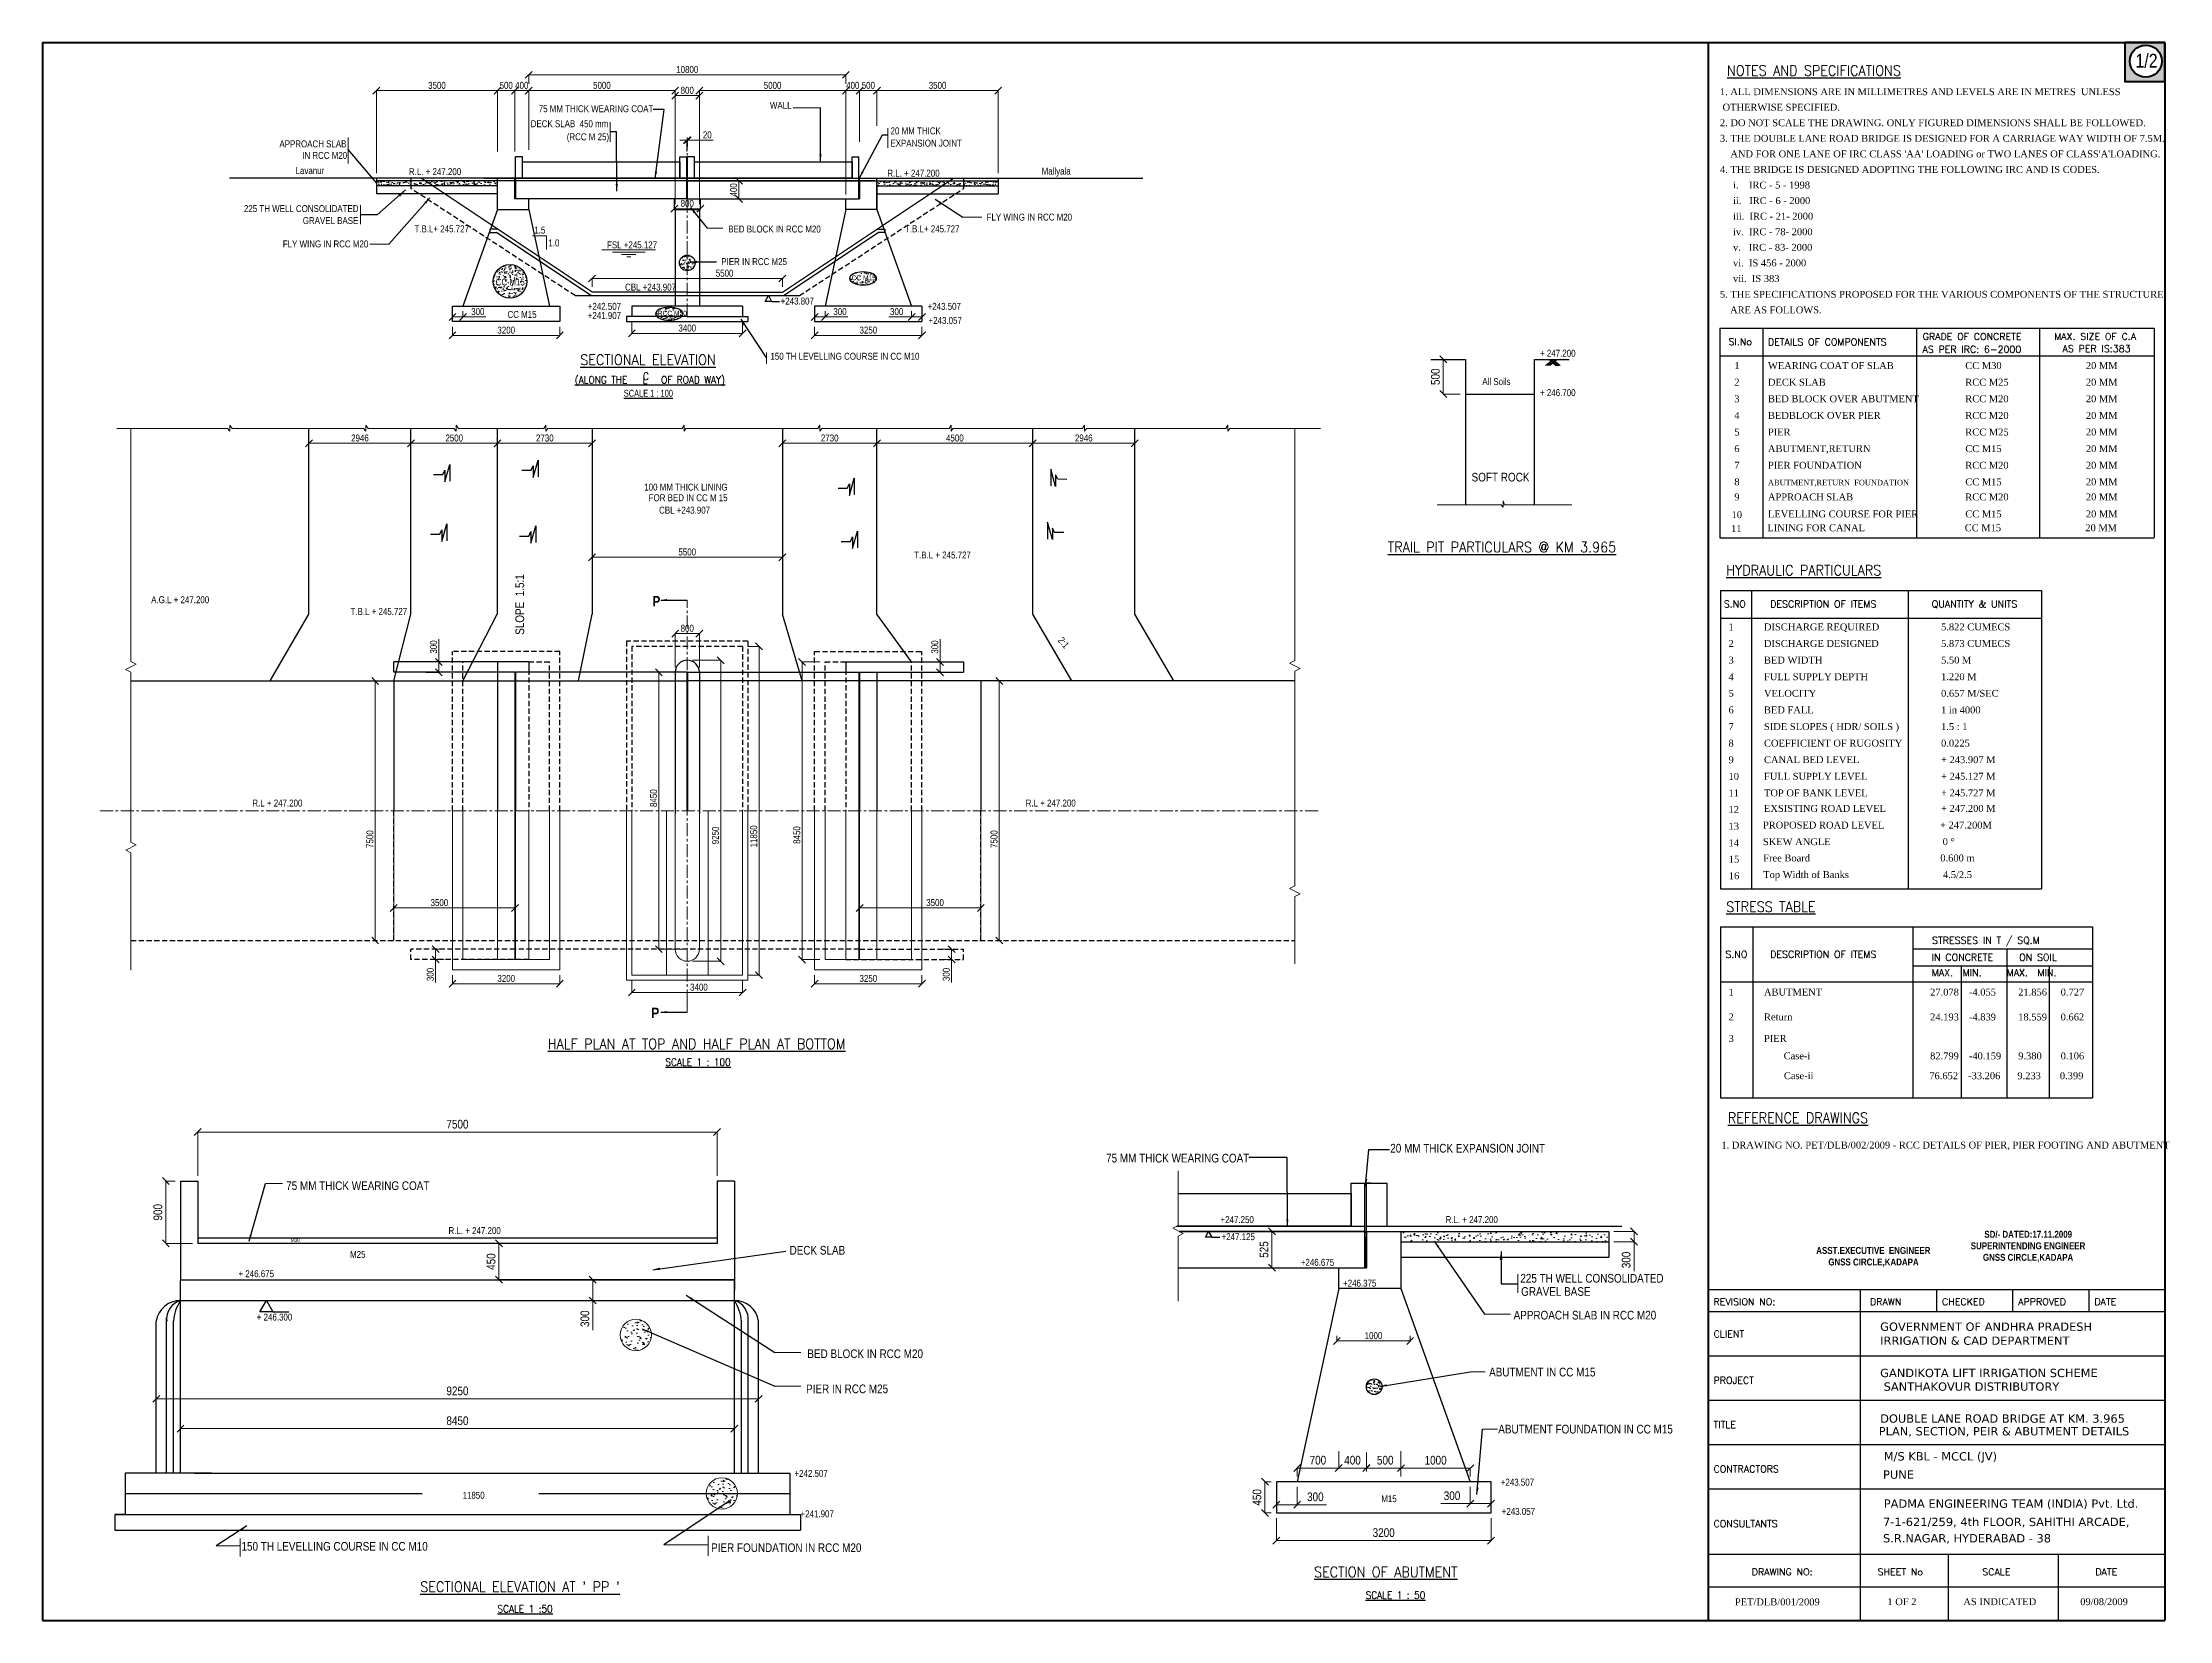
# Model space of a CAD drawing. Header units: millimetres. Extents: x 909709 to 971144, y -249798 to -204202.
import ezdxf
from ezdxf.enums import TextEntityAlignment as Align

# ---------------------------------------------------------------- set-up
doc = ezdxf.new("R2010")
doc.units = ezdxf.units.MM
doc.header["$LTSCALE"] = 300
doc.header["$MEASUREMENT"] = 0
doc.linetypes.add('CENTER', pattern=[2, 1.25, -0.25, 0.25, -0.25])
doc.linetypes.add('DASHED', pattern=[0.75, 0.5, -0.25])
for name, color, linetype, lineweight in [('adding', 7, 'Continuous', 25), ('DWG TEXT', 3, 'Continuous', 25), ('elevations', 7, 'Continuous', 25), ('MAIN', 7, 'Continuous', 25), ('text', 7, 'Continuous', 25)]:
    doc.layers.add(name, color=color, linetype=linetype, lineweight=lineweight)
doc.layers.add('NOTES', color=7, linetype='Continuous')
doc.styles.add('ARIAL', font='times.ttf')
doc.styles.add('ARIAL NARROW', font='ARIALN.TTF', dxfattribs={"height": 250})
doc.styles.add('arn', font='ARIALN.TTF')
doc.styles.add('ROMANS', font='romans')
doc.styles.add('ROMANT', font='romant')
doc.styles.get("Standard").update_dxf_attribs({"font": 'ARIALN.TTF', "height": 200})
doc.styles.add('VERDANA', font='verdana.ttf')
doc.dimstyles.new('ISO-25', dxfattribs={"dimtxt": 200, "dimasz": 200, "dimexe": 1.25, "dimexo": 150, "dimgap": 50, "dimtad": 1, "dimdec": 1, "dimdsep": 46, "dimtxsty": 'Standard', "dimblk": 'OBLIQUE', "dimcen": 2.5, "dimdle": 1.25, "dimclrt": 256, "dimadec": 0, "dimazin": 0, "dimtfac": 1, "dimtdec": 1, "dimtmove": 0, "dimatfit": 3, "dimfxl": 1, "dimlwd": 15, "dimlwe": 13, "dimarcsym": 0})
doc.dimstyles.new('REIN FORCE 2', dxfattribs={"dimtxt": 250, "dimasz": 200, "dimexe": 1.25, "dimexo": 150, "dimgap": 100, "dimtad": 1, "dimdec": 1, "dimlfac": 0.5, "dimdsep": 46, "dimtxsty": 'ARIAL NARROW', "dimblk": 'OBLIQUE', "dimcen": 2.5, "dimdle": 1.25, "dimadec": 0, "dimazin": 0, "dimtfac": 1, "dimtdec": 1, "dimtmove": 0, "dimatfit": 3, "dimfxl": 1, "dimlwd": 15, "dimlwe": 13, "dimarcsym": 0})
doc.dimstyles.new('STANDARD$7', dxfattribs={"dimtxt": 2, "dimasz": 2, "dimexe": 1.25, "dimexo": 0.625, "dimtad": 1, "dimdec": 0, "dimlfac": 0.5, "dimdsep": 46, "dimtxsty": 'ARIAL NARROW', "dimcen": 2.5, "dimdle": 0.1, "dimse1": 1, "dimse2": 1, "dimadec": 0, "dimazin": 0, "dimtfac": 1, "dimtdec": 0, "dimtmove": 0, "dimatfit": 3, "dimfxl": 1, "dimtolj": 1, "dimtzin": 0, "dimarcsym": 0})
pattern_1 = [(50, (0, 461.45), (215.178055, -18.82564), [22.5, -247.5]), (355, (0, 461.45), (-41.6254, 225.65764), [18, -198]), (100.4514, (17.93, 459.88), (173.552815, 206.831863), [19.122057, -210.342634]), (46.1842, (0, 521.45), (320.172315, -49.655704), [33.75, -371.25]), (96.6356, (26.68, 517.3), (280.39881, 292.23536), [28.68309, -315.5139]), (351.1842, (0, 521.45), (280.39858, 292.23558), [27, -297]), (21, (30, 506.45), (179.072116, -120.785667), [22.5, -247.5]), (326, (30, 506.45), (72.9946, 217.545014), [18, -198]), (71.4514, (44.92, 496.38), (252.06679, 96.75915), [19.122057, -210.342634]), (37.5, (0, 461.45), (3.6479566, 99.868156), [0, -195.6, 0, -201, 0, -198.75]), (7.5, (0, 461.45), (78.920861, 118.323514), [0, -114.6, 0, -191.1, 0, -75.75]), (327.5, (-66.9, 461.45), (160.146731, -6.7664615), [0, -75, 0, -234, 0, -310.5]), (317.5, (-96.9, 461.45), (174.95585, 30.031495), [0, -97.5, 0, -155.4, 0, -220.5])]

msp = doc.modelspace()

# ---------------------------------------------------------------- texts
at = {"color": 0, "style": 'ROMANT', "width": 0.9}
for s, p in [('%%UNOTES AND SPECIFICATIONS', (958363.88, -205162.19)), ('%%UHYDRAULIC PARTICULARS', (958341.37, -219600.91)), ('%%USTRESS TABLE', (958341.37, -229324.07)), ('%%UREFERENCE DRAWINGS', (958388.06, -235424.27))]:
    msp.add_text(s, height=300, dxfattribs=at).set_placement(p)
at = {"color": 0}
for s, height, style, p in [('1. ALL DIMENSIONS ARE IN MILLIMETRES AND LEVELS ARE IN METRES  UNLESS', 200, 'ARIAL', (958159.29, -205723.13)), ('2. DO NOT SCALE THE DRAWING. ONLY FIGURED DIMENSIONS SHALL BE FOLLOWED.', 200, 'ARIAL', (958159.29, -206620.14)), (' OTHERWISE SPECIFIED.', 200, 'ARIAL', (958159.29, -206170.46)), ('3. THE DOUBLE LANE ROAD BRIDGE IS DESIGNED FOR A CARRIAGE WAY WIDTH OF 7.5M.', 200, 'ARIAL', (958159.29, -207070.14)), ("    AND FOR ONE LANE OF IRC CLASS 'AA' LOADING or TWO LANES OF CLASS'A'LOADING.", 200, 'ARIAL', (958159.29, -207520.14)), ('4. THE BRIDGE IS DESIGNED ADOPTING THE FOLLOWING IRC AND IS CODES.', 200, 'ARIAL', (958159.29, -207970.14)), ('     i.    IRC - 5 - 1998', 200, 'ARIAL', (958159.29, -208420.14)), ('     ii.   IRC - 6 - 2000', 200, 'ARIAL', (958159.29, -208870.14)), ('     iii.  IRC - 21- 2000', 200, 'ARIAL', (958159.29, -209320.14)), ('     v.   IRC - 83- 2000', 200, 'ARIAL', (958159.29, -210220.14)), ('     iv.  IRC - 78- 2000', 200, 'ARIAL', (958159.29, -209770.14)), ('     vi.  IS 456 - 2000', 200, 'ARIAL', (958159.29, -210670.14)), ('     vii.  IS 383 ', 200, 'ARIAL', (958159.29, -211120.14)), ('5. THE SPECIFICATIONS PROPOSED FOR THE VARIOUS COMPONENTS OF THE STRUCTURE ', 200, 'ARIAL', (958159.29, -211577.33)), ('ARE AS FOLLOWS.', 200, 'ARIAL', (958453.4, -212027.33)), ('Sl.No     ', 200, 'ROMANS', (958408.03, -212949.76)), ('DETAILS OF COMPONENTS', 200, 'ROMANS', (959546.47, -212958.15)), ('AS PER IRC: 6-2000', 200, 'ROMANS', (964009.87, -213165.65)), ('GRADE OF CONCRETE', 200, 'ROMANS', (964017.93, -212796.76)), ('MAX. SIZE OF C.A', 200, 'ROMANS', (967813.24, -212796.76)), ('AS PER IS:383', 200, 'ROMANS', (968056.53, -213145.18)), ('1', 200, 'ARIAL', (958574.88, -213636.94)), ('WEARING COAT OF SLAB', 200, 'ARIAL', (959546.46, -213636.94)), ('CC M30', 200, 'ARIAL', (965246.43, -213636.94)), ('20 MM', 200, 'ARIAL', (968729.52, -213636.95)), ('2', 200, 'ARIAL', (958574.88, -214116.94)), ('3', 200, 'ARIAL', (958574.88, -214596.94)), ('DECK SLAB', 200, 'ARIAL', (959546.46, -214116.94)), ('BED BLOCK OVER ABUTMENT', 200, 'ARIAL', (959546.46, -214596.94)), ('RCC M25', 200, 'ARIAL', (965246.43, -214116.94)), ('RCC M20', 200, 'ARIAL', (965246.43, -214596.94)), ('20 MM', 200, 'ARIAL', (968729.52, -214116.95)), ('20 MM', 200, 'ARIAL', (968729.52, -214596.95)), ('4', 200, 'ARIAL', (958574.88, -215076.94)), ('BEDBLOCK OVER PIER', 200, 'ARIAL', (959546.46, -215076.94)), ('RCC M20', 200, 'ARIAL', (965246.43, -215076.94)), ('20 MM', 200, 'ARIAL', (968729.52, -215076.95)), ('5', 200, 'ARIAL', (958574.88, -215556.94)), ('PIER', 200, 'ARIAL', (959546.46, -215556.94)), ('RCC M25', 200, 'ARIAL', (965246.43, -215556.94)), ('20 MM', 200, 'ARIAL', (968729.52, -215556.95)), ('6', 200, 'ARIAL', (958574.88, -216036.94)), ('ABUTMENT,RETURN ', 200, 'ARIAL', (959546.46, -216036.94)), ('CC M15', 200, 'ARIAL', (965246.43, -216036.94)), ('20 MM', 200, 'ARIAL', (968729.52, -216036.95)), ('8', 200, 'ARIAL', (958574.88, -216996.94)), ('7', 200, 'ARIAL', (958574.88, -216516.94)), ('ABUTMENT,RETURN  FOUNDATION', 160, 'ARIAL', (959546.46, -216996.94)), ('PIER FOUNDATION', 200, 'ARIAL', (959546.46, -216516.94)), ('RCC M20', 200, 'ARIAL', (965246.43, -216516.94)), ('CC M15', 200, 'ARIAL', (965246.43, -216996.94)), ('20 MM', 200, 'ARIAL', (968729.52, -216516.95)), ('20 MM', 200, 'ARIAL', (968729.52, -216996.95)), ('9', 200, 'ARIAL', (958574.88, -217431.98)), ('APPROACH SLAB', 200, 'ARIAL', (959546.46, -217431.98)), ('RCC M20', 200, 'ARIAL', (965246.43, -217431.99)), ('20 MM', 200, 'ARIAL', (968729.52, -217432)), ('10', 200, 'ARIAL', (958495.7, -217945.8)), ('LEVELLING COURSE FOR PIER', 200, 'ARIAL', (959546.46, -217923.2)), ('CC M15', 200, 'ARIAL', (965246.43, -217923.21)), ('20 MM', 200, 'ARIAL', (968729.52, -217923.22)), ('11', 200, 'ARIAL', (958479.64, -218346.7)), ('LINING FOR CANAL', 200, 'ARIAL', (959530.41, -218324.1)), ('CC M15', 200, 'ARIAL', (965230.38, -218324.1)), ('20 MM', 200, 'ARIAL', (968713.47, -218324.12)), ('S.NO', 200, 'ROMANS', (958271.92, -220523.15)), ('DESCRIPTION OF ITEMS', 200, 'ROMANS', (959611.12, -220523.15)), ('QUANTITY & UNITS', 200, 'ROMANS', (964277.97, -220523.15)), ('1', 200, 'ARIAL', (958407.55, -221187.45)), ('DISCHARGE REQUIRED', 200, 'ARIAL', (959431.75, -221187.45)), ('5.822 CUMECS', 200, 'ARIAL', (964547.02, -221187.45)), ('2', 200, 'ARIAL', (958407.55, -221667.45)), ('DISCHARGE DESIGNED', 200, 'ARIAL', (959431.75, -221667.45)), ('5.873 CUMECS', 200, 'ARIAL', (964547.02, -221667.45)), ('3', 200, 'ARIAL', (958407.55, -222147.45)), ('BED WIDTH', 200, 'ARIAL', (959431.75, -222147.45)), ('5.50 M', 200, 'ARIAL', (964547.02, -222147.45)), ('4', 200, 'ARIAL', (958407.55, -222627.45)), ('5', 200, 'ARIAL', (958407.55, -223107.45)), ('VELOCITY', 200, 'ARIAL', (959431.75, -223107.45)), ('FULL SUPPLY DEPTH', 200, 'ARIAL', (959431.75, -222627.45)), ('0.657 M/SEC', 200, 'ARIAL', (964547.02, -223107.45)), ('1.220 M', 200, 'ARIAL', (964547.02, -222627.45)), ('6', 200, 'ARIAL', (958407.55, -223587.45)), ('BED FALL', 200, 'ARIAL', (959431.75, -223587.45)), ('1 in 4000', 200, 'ARIAL', (964547.02, -223587.45)), ('7', 200, 'ARIAL', (958407.55, -224067.45)), ('SIDE SLOPES ( HDR/ SOILS )', 200, 'ARIAL', (959431.75, -224067.45)), ('1.5 : 1', 200, 'ARIAL', (964547.02, -224067.45)), ('9', 200, 'ARIAL', (958407.55, -225027.45)), ('8', 200, 'ARIAL', (958407.55, -224547.45)), ('COEFFICIENT OF RUGOSITY', 200, 'ARIAL', (959431.75, -224547.45)), ('CANAL BED LEVEL', 200, 'ARIAL', (959431.75, -225024.81)), ('0.0225', 200, 'ARIAL', (964547.02, -224547.45)), ('+ 243.907 M  ', 200, 'ARIAL', (964546.83, -225024.81)), ('10', 200, 'ARIAL', (958407.55, -225507.45)), ('FULL SUPPLY LEVEL', 200, 'ARIAL', (959431.75, -225504.81)), ('+ 245.127 M  ', 200, 'ARIAL', (964546.83, -225504.81)), ('11', 200, 'ARIAL', (958407.55, -225987.45)), ('TOP OF BANK LEVEL', 200, 'ARIAL', (959431.75, -225984.81)), ('+ 245.727 M   ', 200, 'ARIAL', (964546.83, -225984.81)), ('12', 200, 'ARIAL', (958407.55, -226467.45)), ('EXSISTING ROAD LEVEL', 200, 'ARIAL', (959431.75, -226432)), ('+ 247.200 M', 200, 'ARIAL', (964547.02, -226432)), ('13', 200, 'ARIAL', (958407.55, -226947.45)), ('14', 200, 'ARIAL', (958407.55, -227427.45)), ('PROPOSED ROAD LEVEL', 200, 'ARIAL', (959401.56, -226914.64)), ('SKEW ANGLE', 200, 'ARIAL', (959401.56, -227394.64)), ('+ 247.200M', 200, 'ARIAL', (964516.82, -226914.64)), ('0 %%D', 200, 'ARIAL', (964593.12, -227394.64)), ('15', 200, 'ARIAL', (958416.16, -227898.54)), ('Free Board', 200, 'ARIAL', (959410.17, -227865.73)), ('0.600 m', 200, 'ARIAL', (964525.43, -227865.73)), ('16', 200, 'ARIAL', (958416.16, -228378.54)), ('Top Width of Banks', 200, 'ARIAL', (959410.17, -228345.73)), ('4.5/2.5', 200, 'ARIAL', (964601.73, -228345.73)), ('       STRESSES IN T / SQ.M', 200, 'ROMANS', (963244.18, -230246.31)), ('S.NO', 200, 'ROMANS', (958317.87, -230648.53)), ('DESCRIPTION OF ITEMS', 200, 'ROMANS', (959611.12, -230648.53)), ('IN CONCRETE    ON SOIL', 200, 'ROMANS', (964277.97, -230733.21)), ('MAX.  MIN.    MAX.  MIN.', 200, 'ROMANS', (964277.97, -231177.77)), ('1', 200, 'ARIAL', (958407.55, -231739.92)), ('ABUTMENT', 200, 'ARIAL', (959431.75, -231739.92)), ('27.078', 200, 'ARIAL', (964230.62, -231741.87)), ('-4.055', 200, 'ARIAL', (965351.1, -231741.87)), ('21.856', 200, 'ARIAL', (966774.62, -231741.87)), ('0.727', 200, 'ARIAL', (968001.11, -231741.87)), ('2', 200, 'ARIAL', (958407.55, -232457.62)), ('Return', 200, 'ARIAL', (959431.75, -232457.62)), ('24.193', 200, 'ARIAL', (964230.62, -232459.57)), ('-4.839', 200, 'ARIAL', (965351.1, -232459.57)), ('18.559', 200, 'ARIAL', (966774.62, -232459.57)), ('0.662', 200, 'ARIAL', (968001.11, -232459.57)), ('3', 200, 'ARIAL', (958407.55, -233079.87)), ('PIER', 200, 'ARIAL', (959431.75, -233079.87)), (' Case-i', 200, 'ARIAL', (959924.21, -233582.11)), ('82.799', 200, 'ARIAL', (964230.62, -233584.05)), ('-40.159', 200, 'ARIAL', (965351.1, -233584.05)), ('9.380', 200, 'ARIAL', (966774.62, -233584.05)), ('0.106', 200, 'ARIAL', (968001.11, -233584.05)), ('Case-ii', 200, 'ARIAL', (960006.29, -234156.06)), ('76.652', 200, 'ARIAL', (964207.17, -234158.01)), ('-33.206', 200, 'ARIAL', (965327.65, -234158.01)), ('9.233', 200, 'ARIAL', (966751.17, -234158.01)), ('0.399', 200, 'ARIAL', (967977.66, -234158.01)), ('1. DRAWING NO. PET/DLB/002/2009 - RCC DETAILS OF PIER, PIER FOOTING AND ABUTMENT', 200, 'ARIAL', (958201.24, -236161.43)), ('REVISION NO:', 200, 'ROMANS', (957975.28, -240689.98)), ('DRAWN', 200, 'ROMANS', (962492.94, -240689.98)), ('CHECKED', 200, 'ROMANS', (964575.28, -240689.98)), ('APPROVED', 200, 'ROMANS', (966775.28, -240689.98)), ('DATE', 200, 'ROMANS', (968975.28, -240689.98)), ('CLIENT', 200, 'ROMANS', (957975.28, -241621.66)), ('PROJECT', 200, 'ROMANS', (957975.28, -242959.19)), ('TITLE', 200, 'ROMANS', (957975.28, -244239.19)), ('CONTRACTORS', 200, 'ROMANS', (957975.28, -245519.19)), ('CONSULTANTS', 200, 'ROMANS', (957975.28, -247102.01)), ('DRAWING NO:', 200, 'ROMANS', (959078.28, -248493.64)), ('SHEET No', 200, 'ROMANS', (962713.32, -248493.64)), ('SCALE', 200, 'ROMANS', (965736.83, -248493.64)), ('DATE', 200, 'ROMANS', (969003.96, -248493.64)), ('PET/DLB/001/2009', 200, 'ARIAL', (958591.02, -249361.89)), ('1 OF 2', 200, 'ARIAL', (962997.76, -249355.57)), ('AS INDICATED', 200, 'ARIAL', (965190.2, -249355.57)), ('09/08/2009', 200, 'ARIAL', (968565.98, -249355.57))]:
    msp.add_text(s, height=height, dxfattribs=dict(at, style=style)).set_placement(p)
at = {"color": 0, "style": 'ROMANT', "width": 0.9}
for s, height, p in [('%%USECTIONAL ELEVATION', 300, (927196.61, -213518.78)), (' C', 210, (927071.84, -213951.19)), ('%%U(ALONG THE      OF ROAD WAY)', 210, (927252.6, -214053.89)), ('L', 210, (927115.21, -214063.68)), ('%%UTRAIL PIT PARTICULARS @ KM 3.965', 300, (951863.22, -218932.36)), ('%%uHALF PLAN AT TOP AND HALF PLAN AT BOTTOM', 300, (928599.78, -233287.31)), ('%%uSCALE 1 : 100', 210, (928642.58, -233769.37)), ("%%USECTIONAL ELEVATION AT ' PP '", 300, (923500.88, -248974.67)), ('%%USECTION OF ABUTMENT', 300, (948507.73, -248547.47)), ('%%USCALE 1 :50', 210, (923647.75, -249568.04)), ('%%USCALE 1 : 50', 210, (948788.18, -249170.81))]:
    msp.add_text(s, height=height, dxfattribs=at).set_placement(p, align=Align.CENTER)
at = {"layer": 'DWG TEXT', "color": 0, "linetype": 'ByBlock', "char_height": 200, "attachment_point": 1}
for s, insert, width in [('Lavanur', (917018.75, -207802.57), 1381.9141), ('Mallyala', (938567.05, -207816.39), 1381.9141), ('All Soils', (951295.62, -213898.9), 936.5045), ('\\pi2627.48534;{\\fArial Narrow|b1|i0|c0|p34;SD/- DATED:17.11.2009\\P\\pi2235.05696;SUPERINTENDING ENGINEER\\P\\pi2586.353;GNSS CIRCLE,KADAPA}', (963169.5, -238539.16), 7769.7046), ('\\pi3884.85232;{\\fArial Narrow|b1|i0|c0|p34;\\P\\pi2237.03513;ASST.EXECUTIVE  ENGINEER\\P\\pi2586.353;GNSS CIRCLE,KADAPA}', (958704.29, -238672.96), 7769.7046), ('11850', (921841.64, -246081.26), 2449.14), ('M15', (948375.95, -246179.14), 246.2462)]:
    msp.add_mtext(s, dxfattribs=dict(at, insert=insert, width=width))
at = {"layer": 'DWG TEXT', "color": 0, "linetype": 'ByBlock', "insert": (939176.16, -221356.26), "char_height": 200, "width": 374.4424, "attachment_point": 1, "rotation": 310.3424909}
msp.add_mtext('2:1', dxfattribs=at)
at = {"layer": 'DWG TEXT', "color": 0, "linetype": 'ByBlock', "attachment_point": 1}
for s, insert, char_height in [('M30', (916875.98, -238757.84), 100), ('M25', (918590.94, -239121.82), 200)]:
    msp.add_mtext(s, dxfattribs=dict(at, insert=insert, char_height=char_height))
at = {"layer": 'elevations', "color": 0, "linetype": 'ByBlock', "style": 'ARIAL NARROW'}
for s, p in [('75 MM THICK WEARING COAT', (924041.92, -206215.28)), ('WALL', (930719.27, -206116.81)), (' DECK SLAB  450 mm', (923745.99, -206648.59)), (' (RCC M 25)', (924787.89, -207025.69)), ('R.L. + 247.200', (920291.92, -208033.03)), ('R.L. + 247.200', (934110.74, -208077.65)), ('225 TH WELL CONSOLIDATED', (915525.66, -209101.23)), ('GRAVEL BASE', (917225.4, -209446.55)), ('T.B.L+ 245.727', (920451.62, -209685.91)), ('T.B.L+ 245.727', (934620.36, -209685.91)), ('+ 247.200', (952963.82, -213280.9)), ('+ 246.700', (952963.82, -214419.74)), ('100 MM THICK LINING  ', (927089.89, -217148.86)), ('  FOR BED IN CC M 15', (927089.89, -217456.17)), ('CBL +243.907 ', (927518.35, -217814.83)), ('T.B.L + 245.727', (934885.87, -219111.14)), ('A.G.L + 247.200', (912847.17, -220402.73)), ('T.B.L + 245.727', (918603.73, -220742.56)), ('R.L + 247.200', (915768.6, -226278.19)), ('R.L + 247.200', (938106.46, -226278.19)), ('R.L. + 247.200', (950235.63, -238314.95)), ('R.L. + 247.200', (921435.05, -238632.95)), ('+ 246.675', (915368.79, -239878.44)), ('+ 246.300', (915896.52, -241131.24))]:
    msp.add_text(s, height=200, dxfattribs=at).set_placement(p)
at = {"layer": 'elevations', "color": 0, "linetype": 'ByBlock', "style": 'ARIAL NARROW', "width": 0.9}
msp.add_text('%%uSCALE 1 : 100', height=200, dxfattribs=at).set_placement((927207.92, -214437.69), align=Align.CENTER)
at = {"layer": 'elevations', "color": 0, "linetype": 'ByBlock', "style": 'ARIAL NARROW'}
for s, insert, char_height, attachment_point in [('\\pi-1923.05593;APPROACH SLAB\\P\\pi-1265.07503;IN RCC M20', (918474.55, -207298.55), 200, 4), ('20 MM THICK  ', (934203.62, -206756.05), 200, 4), ('EXPANSION JOINT', (934198.34, -207110.99), 200, 4), ('BED BLOCK IN RCC M20', (929514.61, -209592.93), 200, 4), ('FLY WING IN RCC M20', (939446.91, -209248.57), 200, 6), ('FLY WING IN RCC M20', (919117.88, -210023.48), 200, 6), ('PIER IN RCC M25', (929314.79, -210534.46), 200, 4), (' CC M15', (922735.13, -211122.82), 200, 4), ('CBL +243.907', (926534.47, -211270.81), 200, 4), (' CC M15', (933024.52, -211002.52), 140, 4), (' RCC M20', (927426.47, -212024.02), 140, 4), ('  CC M15', (923011.57, -212059.79), 200, 4), (' \\P150 TH LEVELLING COURSE IN CC M10', (930734.69, -213102.98), 200, 4)]:
    msp.add_mtext(s, dxfattribs=dict(at, insert=insert, char_height=char_height, attachment_point=attachment_point))
at = {"layer": 'elevations', "color": 0, "linetype": 'ByBlock', "char_height": 200, "width": 2930.8252, "attachment_point": 1, "style": 'ARIAL NARROW'}
for s, insert in [('FSL +245.127', (926013.86, -209949.01)), (' +242.507', (925394.13, -211725.75)), (' +243.807', (930964.22, -211573.06)), (' +243.507', (935210.52, -211725.75)), (' +241.907', (925394.13, -211990.73)), (' +243.057', (935237.4, -212132.94)), (' +247.250', (943671.65, -238115.53)), (' +247.125', (943701.07, -238607.78)), (' +246.675', (945989.8, -239349.61)), (' +246.375', (947210.05, -239952.62)), (' +242.507', (931363.85, -245448.9)), (' +243.507', (951766.03, -245702.75)), ('+241.907', (931603.56, -246616.38)), (' +243.057', (951792.91, -246547.11))]:
    msp.add_mtext(s, dxfattribs=dict(at, insert=insert))
at = {"layer": 'MAIN', "color": 0, "lineweight": 9, "style": 'ARIAL NARROW'}
msp.add_text('1/2', height=400, dxfattribs=at).set_placement((970162.41, -204928.18))
at = {"layer": 'MAIN', "color": 0, "lineweight": 13, "char_height": 200, "width": 2930.8252, "attachment_point": 1, "style": 'ARIAL NARROW'}
for s, insert in [('1.5', (923912.91, -209521.28)), ('1.0', (924319.9, -209893.77))]:
    msp.add_mtext(s, dxfattribs=dict(at, insert=insert))
at = {"layer": 'MAIN', "color": 0, "lineweight": 9, "char_height": 300, "attachment_point": 4, "style": 'ARIAL NARROW'}
for insert in [(927323.91, -220344.11), (927292.42, -232241.92)]:
    msp.add_mtext('{\\fArial Narrow|b1|i0|c0|p34;P}', dxfattribs=dict(at, insert=insert))
at = {"layer": 'NOTES', "color": 0, "linetype": 'ByBlock', "style": 'VERDANA'}
for s, p in [('GOVERNMENT OF ANDHRA PRADESH', (962786.89, -241428.46)), ('IRRIGATION & CAD DEPARTMENT', (962786.89, -241832.94)), ('GANDIKOTA LIFT IRRIGATION SCHEME', (962786.89, -242766)), ('SANTHAKOVUR DISTRIBUTORY ', (962888.68, -243158.98)), ('DOUBLE LANE ROAD BRIDGE AT KM. 3.965', (962786.89, -244083.29)), ('PLAN, SECTION, PEIR & ABUTMENT DETAILS', (962746.42, -244450.48)), ('M/S KBL - MCCL (JV)', (962891.03, -245174.44)), ('PUNE', (962870.05, -245702.04)), ('PADMA ENGINEERING TEAM (INDIA) Pvt. Ltd.', (962891.03, -246542.24)), ('7-1-621/259, 4th FLOOR, SAHITHI ARCADE,   ', (962870.05, -247069.84)), ('S.R.NAGAR, HYDERABAD - 38', (962870.05, -247542.67))]:
    msp.add_text(s, height=240, dxfattribs=at).set_placement(p)
at = {"layer": 'text', "color": 0, "linetype": 'ByBlock', "style": 'ARIAL NARROW'}
for s, p in [('75 MM THICK WEARING COAT', (940428.25, -236563.92)), ('75 MM THICK WEARING COAT', (916746.59, -237358.75)), ('225 TH WELL CONSOLIDATED', (952393.78, -240034.69)), ('GRAVEL BASE', (952417.29, -240416.76))]:
    msp.add_text(s, height=250, dxfattribs=at).set_placement(p)
at = {"layer": 'text', "color": 0, "linetype": 'ByBlock', "char_height": 250, "style": 'ARIAL NARROW'}
for s, insert, attachment_point in [('SOFT ROCK', (950986.19, -216762.26), 4), ('20 MM THICK EXPANSION JOINT', (953108.37, -236154.33), 6), (' DECK SLAB  ', (932892.96, -239102.25), 6), ('APPROACH SLAB IN RCC M20', (956319.73, -240977.78), 6), ('BED BLOCK IN RCC M20', (935140.58, -242092.6), 6), ('ABUTMENT IN CC M15', (954562.76, -242623.04), 6), ('PIER IN RCC M25', (934133.47, -243107.32), 6), ('ABUTMENT FOUNDATION IN CC M15', (956798.74, -244271.4), 6), (' \\P150 TH LEVELLING COURSE IN CC M10', (920833.7, -247449.03), 6), ('PIER FOUNDATION IN RCC M20', (933362.36, -247696.84), 6)]:
    msp.add_mtext(s, dxfattribs=dict(at, insert=insert, attachment_point=attachment_point))
at = {"layer": 'text', "color": 0, "linetype": 'ByBlock', "insert": (923494.96, -221316.97), "char_height": 250, "attachment_point": 4, "rotation": 90, "style": 'ARIAL NARROW'}
msp.add_mtext('SLOPE  1.5:1', dxfattribs=at)

# ---------------------------------------------------------------- blocks, each defined once
blk = doc.blocks.new('_Oblique')
at = {"color": 0, "linetype": 'ByBlock', "lineweight": -2}
blk.add_line((-0.5, -0.5), (0.5, 0.5), dxfattribs=at)
blk = doc.blocks.new('*D8')
at = {"layer": 'Defpoints', "color": 0, "linetype": 'ByBlock', "transparency": 16777216}
for p in [(928341, -207024), (928321, -207503), (928341, -207353)]:
    blk.add_point(p, dxfattribs=at)
at = {"layer": 'MAIN', "color": 0, "linetype": 'Continuous', "lineweight": 15, "transparency": 16777216}
for p, q in [((928321, -207024), (928121, -207024)), ((928321, -207024), (928341, -207024)), ((928341, -207024), (929078, -207024))]:
    blk.add_line(p, q, dxfattribs=at)
at = {"layer": 'MAIN', "color": 0, "linetype": 'ByBlock', "lineweight": 13, "transparency": 16777216}
for p, q in [((928321, -207353), (928321, -207022)), ((928341, -207203), (928341, -207022))]:
    blk.add_line(p, q, dxfattribs=at)
at = {"layer": 'MAIN', "color": 0, "linetype": 'ByBlock', "lineweight": 15, "transparency": 16777216, "xscale": 200, "yscale": 200, "zscale": 200}
blk.add_blockref('_Oblique', (928321, -207024), dxfattribs=at)
at = {"layer": 'MAIN', "color": 0, "linetype": 'ByBlock', "lineweight": 15, "transparency": 16777216, "xscale": 200, "yscale": 200, "zscale": 200, "rotation": 180}
blk.add_blockref('_Oblique', (928341, -207024), dxfattribs=at)
at = {"layer": 'MAIN', "linetype": 'ByBlock', "transparency": 16777216, "insert": (928909, -206872), "char_height": 200, "attachment_point": 5}
blk.add_mtext('20', dxfattribs=at)
blk = doc.blocks.new('*D9')
at = {"layer": 'Defpoints', "color": 0, "linetype": 'ByBlock', "transparency": 16777216}
for p in [(923751, -205593), (923751, -207452), (927981, -208723)]:
    blk.add_point(p, dxfattribs=at)
at = {"layer": 'MAIN', "color": 0, "linetype": 'Continuous', "lineweight": 15, "transparency": 16777216}
blk.add_line((927982, -205593), (923750, -205593), dxfattribs=at)
at = {"layer": 'MAIN', "color": 0, "linetype": 'ByBlock', "lineweight": 13, "transparency": 16777216}
for p, q in [((923751, -207302), (923751, -205592)), ((927981, -208573), (927981, -205592))]:
    blk.add_line(p, q, dxfattribs=at)
at = {"layer": 'MAIN', "color": 0, "linetype": 'ByBlock', "lineweight": 15, "transparency": 16777216, "xscale": 200, "yscale": 200, "zscale": 200, "rotation": 180}
blk.add_blockref('_Oblique', (923751, -205593), dxfattribs=at)
at = {"layer": 'MAIN', "color": 0, "linetype": 'ByBlock', "lineweight": 15, "transparency": 16777216, "xscale": 200, "yscale": 200, "zscale": 200}
blk.add_blockref('_Oblique', (927981, -205593), dxfattribs=at)
at = {"layer": 'MAIN', "linetype": 'ByBlock', "transparency": 16777216, "insert": (925866, -205441), "char_height": 200, "attachment_point": 5}
blk.add_mtext('5000', dxfattribs=at)
blk = doc.blocks.new('*D10')
at = {"layer": 'Defpoints', "color": 0, "linetype": 'ByBlock', "transparency": 16777216}
for p in [(923351, -205593), (923351, -207497), (923751, -207452)]:
    blk.add_point(p, dxfattribs=at)
at = {"layer": 'MAIN', "color": 0, "linetype": 'Continuous', "lineweight": 15, "transparency": 16777216}
blk.add_line((923752, -205593), (923350, -205593), dxfattribs=at)
at = {"layer": 'MAIN', "color": 0, "linetype": 'ByBlock', "lineweight": 13, "transparency": 16777216}
for p, q in [((923351, -207347), (923351, -205592)), ((923751, -207302), (923751, -205592))]:
    blk.add_line(p, q, dxfattribs=at)
at = {"layer": 'MAIN', "color": 0, "linetype": 'ByBlock', "lineweight": 15, "transparency": 16777216, "xscale": 200, "yscale": 200, "zscale": 200, "rotation": 180}
blk.add_blockref('_Oblique', (923351, -205593), dxfattribs=at)
at = {"layer": 'MAIN', "color": 0, "linetype": 'ByBlock', "lineweight": 15, "transparency": 16777216, "xscale": 200, "yscale": 200, "zscale": 200}
blk.add_blockref('_Oblique', (923751, -205593), dxfattribs=at)
at = {"layer": 'MAIN', "linetype": 'ByBlock', "transparency": 16777216, "insert": (923551, -205441), "char_height": 200, "attachment_point": 5}
blk.add_mtext('400', dxfattribs=at)
blk = doc.blocks.new('*D11')
at = {"layer": 'Defpoints', "color": 0, "linetype": 'ByBlock', "transparency": 16777216}
for p in [(932911, -205593), (928681, -208788), (932911, -208748)]:
    blk.add_point(p, dxfattribs=at)
at = {"layer": 'MAIN', "color": 0, "linetype": 'Continuous', "lineweight": 15, "transparency": 16777216}
blk.add_line((928680, -205593), (932912, -205593), dxfattribs=at)
at = {"layer": 'MAIN', "color": 0, "linetype": 'ByBlock', "lineweight": 13, "transparency": 16777216}
for p, q in [((928681, -208638), (928681, -205592)), ((932911, -208598), (932911, -205592))]:
    blk.add_line(p, q, dxfattribs=at)
at = {"layer": 'MAIN', "color": 0, "linetype": 'ByBlock', "lineweight": 15, "transparency": 16777216, "xscale": 200, "yscale": 200, "zscale": 200, "rotation": 180}
blk.add_blockref('_Oblique', (928681, -205593), dxfattribs=at)
at = {"layer": 'MAIN', "color": 0, "linetype": 'ByBlock', "lineweight": 15, "transparency": 16777216, "xscale": 200, "yscale": 200, "zscale": 200}
blk.add_blockref('_Oblique', (932911, -205593), dxfattribs=at)
at = {"layer": 'MAIN', "linetype": 'ByBlock', "transparency": 16777216, "insert": (930796, -205441), "char_height": 200, "attachment_point": 5}
blk.add_mtext('5000', dxfattribs=at)
blk = doc.blocks.new('*D12')
at = {"layer": 'Defpoints', "color": 0, "linetype": 'ByBlock', "transparency": 16777216}
for p in [(927981, -205736), (927981, -209023), (928681, -209023)]:
    blk.add_point(p, dxfattribs=at)
at = {"layer": 'MAIN', "color": 0, "linetype": 'Continuous', "lineweight": 15, "transparency": 16777216}
blk.add_line((928682, -205736), (927980, -205736), dxfattribs=at)
at = {"layer": 'MAIN', "color": 0, "linetype": 'ByBlock', "lineweight": 13, "transparency": 16777216}
for p, q in [((927981, -208873), (927981, -205735)), ((928681, -208873), (928681, -205735))]:
    blk.add_line(p, q, dxfattribs=at)
at = {"layer": 'MAIN', "color": 0, "linetype": 'ByBlock', "lineweight": 15, "transparency": 16777216, "xscale": 200, "yscale": 200, "zscale": 200, "rotation": 180}
blk.add_blockref('_Oblique', (927981, -205736), dxfattribs=at)
at = {"layer": 'MAIN', "color": 0, "linetype": 'ByBlock', "lineweight": 15, "transparency": 16777216, "xscale": 200, "yscale": 200, "zscale": 200}
blk.add_blockref('_Oblique', (928681, -205736), dxfattribs=at)
at = {"layer": 'MAIN', "linetype": 'ByBlock', "transparency": 16777216, "insert": (928331, -205584), "char_height": 200, "attachment_point": 5}
blk.add_mtext('800', dxfattribs=at)
blk = doc.blocks.new('*D13')
at = {"layer": 'Defpoints', "color": 0, "linetype": 'ByBlock', "transparency": 16777216}
for p in [(919351, -205593), (922851, -207497), (919351, -208123)]:
    blk.add_point(p, dxfattribs=at)
at = {"layer": 'MAIN', "color": 0, "linetype": 'Continuous', "lineweight": 15, "transparency": 16777216}
blk.add_line((922852, -205593), (919350, -205593), dxfattribs=at)
at = {"layer": 'MAIN', "color": 0, "linetype": 'ByBlock', "lineweight": 13, "transparency": 16777216}
for p, q in [((919351, -207973), (919351, -205592)), ((922851, -207347), (922851, -205592))]:
    blk.add_line(p, q, dxfattribs=at)
at = {"layer": 'MAIN', "color": 0, "linetype": 'ByBlock', "lineweight": 15, "transparency": 16777216, "xscale": 200, "yscale": 200, "zscale": 200, "rotation": 180}
blk.add_blockref('_Oblique', (919351, -205593), dxfattribs=at)
at = {"layer": 'MAIN', "color": 0, "linetype": 'ByBlock', "lineweight": 15, "transparency": 16777216, "xscale": 200, "yscale": 200, "zscale": 200}
blk.add_blockref('_Oblique', (922851, -205593), dxfattribs=at)
at = {"layer": 'MAIN', "linetype": 'ByBlock', "transparency": 16777216, "insert": (921101, -205441), "char_height": 200, "attachment_point": 5}
blk.add_mtext('3500', dxfattribs=at)
blk = doc.blocks.new('*D14')
at = {"layer": 'Defpoints', "color": 0, "linetype": 'ByBlock', "transparency": 16777216}
for p in [(931081, -211020), (925581, -211416), (931081, -211416)]:
    blk.add_point(p, dxfattribs=at)
at = {"layer": 'MAIN', "color": 0, "linetype": 'Continuous', "lineweight": 15, "transparency": 16777216}
blk.add_line((925580, -211020), (931082, -211020), dxfattribs=at)
at = {"layer": 'MAIN', "color": 0, "linetype": 'ByBlock', "lineweight": 13, "transparency": 16777216}
for p, q in [((925581, -211266), (925581, -211018)), ((931081, -211266), (931081, -211018))]:
    blk.add_line(p, q, dxfattribs=at)
at = {"layer": 'MAIN', "color": 0, "linetype": 'ByBlock', "lineweight": 15, "transparency": 16777216, "xscale": 200, "yscale": 200, "zscale": 200, "rotation": 180}
blk.add_blockref('_Oblique', (925581, -211020), dxfattribs=at)
at = {"layer": 'MAIN', "color": 0, "linetype": 'ByBlock', "lineweight": 15, "transparency": 16777216, "xscale": 200, "yscale": 200, "zscale": 200}
blk.add_blockref('_Oblique', (931081, -211020), dxfattribs=at)
at = {"layer": 'MAIN', "linetype": 'ByBlock', "transparency": 16777216, "insert": (929410, -210868), "char_height": 200, "attachment_point": 5}
blk.add_mtext('5500', dxfattribs=at)
blk = doc.blocks.new('*D15')
at = {"layer": 'Defpoints', "color": 0, "linetype": 'ByBlock', "transparency": 16777216}
for p in [(932911, -205541), (932911, -205593), (933311, -207188)]:
    blk.add_point(p, dxfattribs=at)
at = {"layer": 'MAIN', "color": 0, "linetype": 'Continuous', "lineweight": 15, "transparency": 16777216}
blk.add_line((933312, -205593), (932910, -205593), dxfattribs=at)
at = {"layer": 'MAIN', "color": 0, "linetype": 'ByBlock', "lineweight": 13, "transparency": 16777216}
for p, q in [((932911, -205691), (932911, -205594)), ((933311, -207038), (933311, -205592))]:
    blk.add_line(p, q, dxfattribs=at)
at = {"layer": 'MAIN', "color": 0, "linetype": 'ByBlock', "lineweight": 15, "transparency": 16777216, "xscale": 200, "yscale": 200, "zscale": 200, "rotation": 180}
blk.add_blockref('_Oblique', (932911, -205593), dxfattribs=at)
at = {"layer": 'MAIN', "color": 0, "linetype": 'ByBlock', "lineweight": 15, "transparency": 16777216, "xscale": 200, "yscale": 200, "zscale": 200}
blk.add_blockref('_Oblique', (933311, -205593), dxfattribs=at)
at = {"layer": 'MAIN', "linetype": 'ByBlock', "transparency": 16777216, "insert": (933111, -205441), "char_height": 200, "attachment_point": 5}
blk.add_mtext('400', dxfattribs=at)
blk = doc.blocks.new('*D16')
at = {"layer": 'Defpoints', "color": 0, "linetype": 'ByBlock', "transparency": 16777216}
for p in [(932911, -205135), (923751, -205546), (932911, -205541)]:
    blk.add_point(p, dxfattribs=at)
at = {"layer": 'MAIN', "color": 0, "linetype": 'Continuous', "lineweight": 15, "transparency": 16777216}
blk.add_line((923750, -205135), (932912, -205135), dxfattribs=at)
at = {"layer": 'MAIN', "color": 0, "linetype": 'ByBlock', "lineweight": 13, "transparency": 16777216}
for p, q in [((923751, -205396), (923751, -205134)), ((932911, -205391), (932911, -205134))]:
    blk.add_line(p, q, dxfattribs=at)
at = {"layer": 'MAIN', "color": 0, "linetype": 'ByBlock', "lineweight": 15, "transparency": 16777216, "xscale": 200, "yscale": 200, "zscale": 200, "rotation": 180}
blk.add_blockref('_Oblique', (923751, -205135), dxfattribs=at)
at = {"layer": 'MAIN', "color": 0, "linetype": 'ByBlock', "lineweight": 15, "transparency": 16777216, "xscale": 200, "yscale": 200, "zscale": 200}
blk.add_blockref('_Oblique', (932911, -205135), dxfattribs=at)
at = {"layer": 'MAIN', "linetype": 'ByBlock', "transparency": 16777216, "insert": (928331, -204983), "char_height": 200, "attachment_point": 5}
blk.add_mtext('10800', dxfattribs=at)
blk = doc.blocks.new('*D29')
at = {"layer": 'Defpoints', "color": 0, "linetype": 'ByBlock', "transparency": 16777216}
for p in [(927956, -209023), (928706, -209005), (928706, -209023)]:
    blk.add_point(p, dxfattribs=at)
at = {"layer": 'MAIN', "color": 0, "linetype": 'ByBlock', "lineweight": 13, "transparency": 16777216}
for p, q in [((927956, -208873), (927956, -209003)), ((928706, -208873), (928706, -209003))]:
    blk.add_line(p, q, dxfattribs=at)
at = {"layer": 'MAIN', "color": 0, "linetype": 'Continuous', "lineweight": 15, "transparency": 16777216}
blk.add_line((927955, -209005), (928707, -209005), dxfattribs=at)
at = {"layer": 'MAIN', "color": 0, "linetype": 'ByBlock', "lineweight": 15, "transparency": 16777216, "xscale": 200, "yscale": 200, "zscale": 200, "rotation": 180}
blk.add_blockref('_Oblique', (927956, -209005), dxfattribs=at)
at = {"layer": 'MAIN', "color": 0, "linetype": 'ByBlock', "lineweight": 15, "transparency": 16777216, "xscale": 200, "yscale": 200, "zscale": 200}
blk.add_blockref('_Oblique', (928706, -209005), dxfattribs=at)
at = {"layer": 'MAIN', "linetype": 'ByBlock', "transparency": 16777216, "insert": (928331, -208852), "char_height": 200, "attachment_point": 5}
blk.add_mtext('800', dxfattribs=at)
blk = doc.blocks.new('*D17')
at = {"layer": 'Defpoints', "color": 0, "linetype": 'ByBlock', "transparency": 16777216}
for p in [(928331, -222051), (928331, -230750), (929298, -230750)]:
    blk.add_point(p, dxfattribs=at)
at = {"layer": 'MAIN', "color": 0, "linetype": 'ByBlock', "lineweight": 13, "transparency": 16777216}
for p, q in [((928481, -222051), (929300, -222051)), ((928481, -230750), (929300, -230750))]:
    blk.add_line(p, q, dxfattribs=at)
at = {"layer": 'MAIN', "color": 0, "linetype": 'Continuous', "lineweight": 15, "transparency": 16777216}
blk.add_line((929298, -222049), (929298, -230752), dxfattribs=at)
at = {"layer": 'MAIN', "color": 0, "linetype": 'ByBlock', "lineweight": 15, "transparency": 16777216, "xscale": 200, "yscale": 200, "zscale": 200}
for p, rotation in [((929298, -222051), 90), ((929298, -230750), 270)]:
    blk.add_blockref('_Oblique', p, dxfattribs=dict(at, rotation=rotation))
at = {"layer": 'MAIN', "linetype": 'ByBlock', "transparency": 16777216, "insert": (929146, -227114), "char_height": 200, "attachment_point": 5, "rotation": 90}
blk.add_mtext('9250', dxfattribs=at)
blk = doc.blocks.new('*D18')
at = {"layer": 'Defpoints', "color": 0, "linetype": 'ByBlock', "transparency": 16777216}
for p in [(931081, -218623), (925581, -219076), (931081, -219076)]:
    blk.add_point(p, dxfattribs=at)
at = {"layer": 'elevations', "color": 0, "linetype": 'Continuous', "lineweight": 15, "transparency": 16777216}
blk.add_line((925580, -219076), (931082, -219076), dxfattribs=at)
at = {"layer": 'elevations', "color": 0, "linetype": 'ByBlock', "lineweight": 13, "transparency": 16777216}
for p, q in [((925581, -218926), (925581, -219075)), ((931081, -218773), (931081, -219077))]:
    blk.add_line(p, q, dxfattribs=at)
at = {"layer": 'elevations', "color": 0, "linetype": 'ByBlock', "lineweight": 15, "transparency": 16777216, "xscale": 200, "yscale": 200, "zscale": 200, "rotation": 180}
blk.add_blockref('_Oblique', (925581, -219076), dxfattribs=at)
at = {"layer": 'elevations', "color": 0, "linetype": 'ByBlock', "lineweight": 15, "transparency": 16777216, "xscale": 200, "yscale": 200, "zscale": 200}
blk.add_blockref('_Oblique', (931081, -219076), dxfattribs=at)
at = {"layer": 'elevations', "linetype": 'ByBlock', "transparency": 16777216, "insert": (928331, -218924), "char_height": 200, "attachment_point": 5}
blk.add_mtext('5500', dxfattribs=at)
blk = doc.blocks.new('*D23')
at = {"layer": 'Defpoints', "color": 0, "linetype": 'ByBlock', "transparency": 16777216}
for p in [(926731, -231151), (929931, -231151), (929931, -231653)]:
    blk.add_point(p, dxfattribs=at)
at = {"layer": 'MAIN', "color": 0, "linetype": 'ByBlock', "lineweight": 13, "transparency": 16777216}
for p, q in [((926731, -231301), (926731, -231654)), ((929931, -231301), (929931, -231654))]:
    blk.add_line(p, q, dxfattribs=at)
at = {"layer": 'MAIN', "color": 0, "linetype": 'Continuous', "lineweight": 15, "transparency": 16777216}
blk.add_line((926730, -231653), (929932, -231653), dxfattribs=at)
at = {"layer": 'MAIN', "color": 0, "linetype": 'ByBlock', "lineweight": 15, "transparency": 16777216, "xscale": 200, "yscale": 200, "zscale": 200, "rotation": 180}
blk.add_blockref('_Oblique', (926731, -231653), dxfattribs=at)
at = {"layer": 'MAIN', "color": 0, "linetype": 'ByBlock', "lineweight": 15, "transparency": 16777216, "xscale": 200, "yscale": 200, "zscale": 200}
blk.add_blockref('_Oblique', (929931, -231653), dxfattribs=at)
at = {"layer": 'MAIN', "linetype": 'ByBlock', "transparency": 16777216, "insert": (928668, -231500), "char_height": 200, "attachment_point": 5}
blk.add_mtext('3400', dxfattribs=at)
blk = doc.blocks.new('*D24')
at = {"layer": 'Defpoints', "color": 0, "linetype": 'ByBlock', "transparency": 16777216}
for p in [(929931, -221651), (929931, -231151), (930404, -231151)]:
    blk.add_point(p, dxfattribs=at)
at = {"layer": 'MAIN', "color": 0, "linetype": 'ByBlock', "lineweight": 13, "transparency": 16777216}
for p, q in [((930081, -221651), (930405, -221651)), ((930081, -231151), (930405, -231151))]:
    blk.add_line(p, q, dxfattribs=at)
at = {"layer": 'MAIN', "color": 0, "linetype": 'Continuous', "lineweight": 15, "transparency": 16777216}
blk.add_line((930404, -221649), (930404, -231152), dxfattribs=at)
at = {"layer": 'MAIN', "color": 0, "linetype": 'ByBlock', "lineweight": 15, "transparency": 16777216, "xscale": 200, "yscale": 200, "zscale": 200}
for p, rotation in [((930404, -221651), 90), ((930404, -231151), 270)]:
    blk.add_blockref('_Oblique', p, dxfattribs=dict(at, rotation=rotation))
at = {"layer": 'MAIN', "linetype": 'ByBlock', "transparency": 16777216, "insert": (930252, -227142), "char_height": 200, "attachment_point": 5, "rotation": 90}
blk.add_mtext('11850', dxfattribs=at)
blk = doc.blocks.new('*D6')
at = {"layer": 'Defpoints', "color": 0, "linetype": 'ByBlock', "transparency": 16777216}
for p in [(950525, -213360), (950169, -214360), (950808, -214360)]:
    blk.add_point(p, dxfattribs=at)
at = {"layer": 'MAIN', "color": 0, "linetype": 'ByBlock', "lineweight": 13, "transparency": 16777216}
for p, q in [((950375, -213360), (950168, -213360)), ((950658, -214360), (950168, -214360))]:
    blk.add_line(p, q, dxfattribs=at)
at = {"layer": 'MAIN', "color": 0, "linetype": 'Continuous', "lineweight": 15, "transparency": 16777216}
blk.add_line((950169, -213359), (950169, -214361), dxfattribs=at)
at = {"layer": 'MAIN', "color": 0, "linetype": 'ByBlock', "lineweight": 15, "transparency": 16777216, "xscale": 200, "yscale": 200, "zscale": 200}
for p, rotation in [((950169, -213360), 90), ((950169, -214360), 270)]:
    blk.add_blockref('_Oblique', p, dxfattribs=dict(at, rotation=rotation))
at = {"layer": 'MAIN', "color": 0, "linetype": 'ByBlock', "transparency": 16777216, "insert": (949942, -213860), "char_height": 250, "attachment_point": 5, "rotation": 90, "style": 'ARIAL NARROW'}
blk.add_mtext('500', dxfattribs=at)
blk = doc.blocks.new('*D7')
at = {"layer": 'Defpoints', "color": 0, "linetype": 'ByBlock', "transparency": 16777216}
for p in [(929693, -244255), (913693, -245070), (929693, -245070)]:
    blk.add_point(p, dxfattribs=at)
at = {"layer": 'MAIN', "color": 0, "linetype": 'Continuous', "lineweight": 15, "transparency": 16777216}
blk.add_line((913692, -244255), (929695, -244255), dxfattribs=at)
at = {"layer": 'MAIN', "color": 0, "linetype": 'ByBlock', "lineweight": 13, "transparency": 16777216}
for p, q in [((913693, -244920), (913693, -244254)), ((929693, -244920), (929693, -244254))]:
    blk.add_line(p, q, dxfattribs=at)
at = {"layer": 'MAIN', "color": 0, "linetype": 'ByBlock', "lineweight": 15, "transparency": 16777216, "xscale": 200, "yscale": 200, "zscale": 200, "rotation": 180}
blk.add_blockref('_Oblique', (913693, -244255), dxfattribs=at)
at = {"layer": 'MAIN', "color": 0, "linetype": 'ByBlock', "lineweight": 15, "transparency": 16777216, "xscale": 200, "yscale": 200, "zscale": 200}
blk.add_blockref('_Oblique', (929693, -244255), dxfattribs=at)
at = {"layer": 'MAIN', "color": 0, "linetype": 'ByBlock', "transparency": 16777216, "insert": (921693, -244028), "char_height": 250, "attachment_point": 5, "style": 'ARIAL NARROW'}
blk.add_mtext('8450', dxfattribs=at)
blk = doc.blocks.new('*D25')
at = {"layer": 'Defpoints', "color": 0, "linetype": 'ByBlock', "transparency": 16777216}
for p in [(925770, -239953), (925602, -240553), (925770, -240553)]:
    blk.add_point(p, dxfattribs=at)
at = {"layer": 'MAIN', "color": 0, "linetype": 'ByBlock', "lineweight": 13, "transparency": 16777216}
for p, q in [((925620, -239953), (925601, -239953)), ((925620, -240553), (925601, -240553))]:
    blk.add_line(p, q, dxfattribs=at)
at = {"layer": 'MAIN', "color": 0, "linetype": 'Continuous', "lineweight": 15, "transparency": 16777216}
for p, q in [((925602, -239952), (925602, -240553)), ((925602, -240553), (925602, -241406))]:
    blk.add_line(p, q, dxfattribs=at)
at = {"layer": 'MAIN', "color": 0, "linetype": 'ByBlock', "lineweight": 15, "transparency": 16777216, "xscale": 200, "yscale": 200, "zscale": 200}
for p, rotation in [((925602, -239953), 90), ((925602, -240553), 270)]:
    blk.add_blockref('_Oblique', p, dxfattribs=dict(at, rotation=rotation))
at = {"layer": 'MAIN', "color": 0, "linetype": 'ByBlock', "transparency": 16777216, "insert": (925375, -241079), "char_height": 250, "attachment_point": 5, "rotation": 90, "style": 'ARIAL NARROW'}
blk.add_mtext('300', dxfattribs=at)
blk = doc.blocks.new('*D26')
at = {"layer": 'Defpoints', "color": 0, "linetype": 'ByBlock', "transparency": 16777216}
for p in [(913693, -237103), (913269, -238903), (914193, -238903)]:
    blk.add_point(p, dxfattribs=at)
at = {"layer": 'MAIN', "color": 0, "linetype": 'ByBlock', "lineweight": 13, "transparency": 16777216}
for p, q in [((913543, -237103), (913268, -237103)), ((914043, -238903), (913268, -238903))]:
    blk.add_line(p, q, dxfattribs=at)
at = {"layer": 'MAIN', "color": 0, "linetype": 'Continuous', "lineweight": 15, "transparency": 16777216}
blk.add_line((913269, -237102), (913269, -238905), dxfattribs=at)
at = {"layer": 'MAIN', "color": 0, "linetype": 'ByBlock', "lineweight": 15, "transparency": 16777216, "xscale": 200, "yscale": 200, "zscale": 200}
for p, rotation in [((913269, -237103), 90), ((913269, -238903), 270)]:
    blk.add_blockref('_Oblique', p, dxfattribs=dict(at, rotation=rotation))
at = {"layer": 'MAIN', "color": 0, "linetype": 'ByBlock', "transparency": 16777216, "insert": (913041, -238003), "char_height": 250, "attachment_point": 5, "rotation": 90, "style": 'ARIAL NARROW'}
blk.add_mtext('900', dxfattribs=at)
blk = doc.blocks.new('*D27')
at = {"layer": 'Defpoints', "color": 0, "linetype": 'ByBlock', "transparency": 16777216}
for p in [(922893, -238903), (922893, -239953), (922893, -239953)]:
    blk.add_point(p, dxfattribs=at)
at = {"layer": 'MAIN', "color": 0, "linetype": 'ByBlock', "lineweight": 13, "transparency": 16777216}
for p, q in [((922743, -238903), (922892, -238903)), ((922743, -239953), (922892, -239953))]:
    blk.add_line(p, q, dxfattribs=at)
at = {"layer": 'MAIN', "color": 0, "linetype": 'Continuous', "lineweight": 15, "transparency": 16777216}
blk.add_line((922893, -238902), (922893, -239955), dxfattribs=at)
at = {"layer": 'MAIN', "color": 0, "linetype": 'ByBlock', "lineweight": 15, "transparency": 16777216, "xscale": 200, "yscale": 200, "zscale": 200}
for p, rotation in [((922893, -238903), 90), ((922893, -239953), 270)]:
    blk.add_blockref('_Oblique', p, dxfattribs=dict(at, rotation=rotation))
at = {"layer": 'MAIN', "color": 0, "linetype": 'ByBlock', "transparency": 16777216, "insert": (922666, -239428), "char_height": 250, "attachment_point": 5, "rotation": 90, "style": 'ARIAL NARROW'}
blk.add_mtext('450', dxfattribs=at)
blk = doc.blocks.new('*D28')
at = {"layer": 'Defpoints', "color": 0, "linetype": 'ByBlock', "transparency": 16777216}
for p in [(914193, -235687), (914193, -237103), (929193, -237103)]:
    blk.add_point(p, dxfattribs=at)
at = {"layer": 'MAIN', "color": 0, "linetype": 'Continuous', "lineweight": 15, "transparency": 16777216}
blk.add_line((929195, -235687), (914192, -235687), dxfattribs=at)
at = {"layer": 'MAIN', "color": 0, "linetype": 'ByBlock', "lineweight": 13, "transparency": 16777216}
for p, q in [((914193, -236953), (914193, -235686)), ((929193, -236953), (929193, -235686))]:
    blk.add_line(p, q, dxfattribs=at)
at = {"layer": 'MAIN', "color": 0, "linetype": 'ByBlock', "lineweight": 15, "transparency": 16777216, "xscale": 200, "yscale": 200, "zscale": 200, "rotation": 180}
blk.add_blockref('_Oblique', (914193, -235687), dxfattribs=at)
at = {"layer": 'MAIN', "color": 0, "linetype": 'ByBlock', "lineweight": 15, "transparency": 16777216, "xscale": 200, "yscale": 200, "zscale": 200}
blk.add_blockref('_Oblique', (929193, -235687), dxfattribs=at)
at = {"layer": 'MAIN', "color": 0, "linetype": 'ByBlock', "transparency": 16777216, "insert": (921693, -235459), "char_height": 250, "attachment_point": 5, "style": 'ARIAL NARROW'}
blk.add_mtext('7500', dxfattribs=at)
blk = doc.blocks.new('*D64')
at = {"layer": 'Defpoints', "color": 0, "linetype": 'ByBlock', "transparency": 16777216}
for p in [(926731, -212116), (929931, -212116), (926731, -212606)]:
    blk.add_point(p, dxfattribs=at)
at = {"layer": 'MAIN', "color": 0, "linetype": 'ByBlock', "lineweight": 13, "transparency": 16777216}
for p, q in [((926731, -212266), (926731, -212607)), ((929931, -212266), (929931, -212607))]:
    blk.add_line(p, q, dxfattribs=at)
at = {"layer": 'MAIN', "color": 0, "linetype": 'Continuous', "lineweight": 15, "transparency": 16777216}
blk.add_line((929932, -212606), (926730, -212606), dxfattribs=at)
at = {"layer": 'MAIN', "color": 0, "linetype": 'ByBlock', "lineweight": 15, "transparency": 16777216, "xscale": 200, "yscale": 200, "zscale": 200, "rotation": 180}
blk.add_blockref('_Oblique', (926731, -212606), dxfattribs=at)
at = {"layer": 'MAIN', "color": 0, "linetype": 'ByBlock', "lineweight": 15, "transparency": 16777216, "xscale": 200, "yscale": 200, "zscale": 200}
blk.add_blockref('_Oblique', (929931, -212606), dxfattribs=at)
at = {"layer": 'MAIN', "linetype": 'ByBlock', "transparency": 16777216, "insert": (928331, -212454), "char_height": 200, "attachment_point": 5}
blk.add_mtext('3400', dxfattribs=at)
blk = doc.blocks.new('*D19')
at = {"layer": 'Defpoints', "color": 0, "linetype": 'ByBlock', "transparency": 16777216}
for p in [(921551, -211814), (921851, -211814), (921851, -212132)]:
    blk.add_point(p, dxfattribs=at)
at = {"layer": 'MAIN', "color": 0, "linetype": 'Continuous', "lineweight": 15, "transparency": 16777216}
for p, q in [((921550, -212132), (921851, -212132)), ((921851, -212132), (922513, -212132))]:
    blk.add_line(p, q, dxfattribs=at)
at = {"layer": 'MAIN', "color": 0, "linetype": 'ByBlock', "lineweight": 13, "transparency": 16777216}
for p, q in [((921551, -211964), (921551, -212133)), ((921851, -211964), (921851, -212133))]:
    blk.add_line(p, q, dxfattribs=at)
at = {"layer": 'MAIN', "color": 0, "linetype": 'ByBlock', "lineweight": 15, "transparency": 16777216, "xscale": 200, "yscale": 200, "zscale": 200, "rotation": 180}
blk.add_blockref('_Oblique', (921551, -212132), dxfattribs=at)
at = {"layer": 'MAIN', "color": 0, "linetype": 'ByBlock', "lineweight": 15, "transparency": 16777216, "xscale": 200, "yscale": 200, "zscale": 200}
blk.add_blockref('_Oblique', (921851, -212132), dxfattribs=at)
at = {"layer": 'MAIN', "linetype": 'ByBlock', "transparency": 16777216, "insert": (922282, -211979), "char_height": 200, "attachment_point": 5}
blk.add_mtext('300', dxfattribs=at)
blk = doc.blocks.new('*D32')
at = {"layer": 'Defpoints', "color": 0, "linetype": 'ByBlock', "transparency": 16777216}
for p in [(921551, -212266), (924651, -212266), (924651, -212665)]:
    blk.add_point(p, dxfattribs=at)
at = {"layer": 'MAIN', "color": 0, "linetype": 'ByBlock', "lineweight": 13, "transparency": 16777216}
for p, q in [((921551, -212416), (921551, -212666)), ((924651, -212416), (924651, -212666))]:
    blk.add_line(p, q, dxfattribs=at)
at = {"layer": 'MAIN', "color": 0, "linetype": 'Continuous', "lineweight": 15, "transparency": 16777216}
blk.add_line((921550, -212665), (924652, -212665), dxfattribs=at)
at = {"layer": 'MAIN', "color": 0, "linetype": 'ByBlock', "lineweight": 15, "transparency": 16777216, "xscale": 200, "yscale": 200, "zscale": 200, "rotation": 180}
blk.add_blockref('_Oblique', (921551, -212665), dxfattribs=at)
at = {"layer": 'MAIN', "color": 0, "linetype": 'ByBlock', "lineweight": 15, "transparency": 16777216, "xscale": 200, "yscale": 200, "zscale": 200}
blk.add_blockref('_Oblique', (924651, -212665), dxfattribs=at)
at = {"layer": 'MAIN', "linetype": 'ByBlock', "transparency": 16777216, "insert": (923101, -212513), "char_height": 200, "attachment_point": 5}
blk.add_mtext('3200', dxfattribs=at)
blk = doc.blocks.new('*D20')
at = {"layer": 'Defpoints', "color": 0, "linetype": 'ByBlock', "transparency": 16777216}
for p in [(945347, -245791), (945947, -245791), (945947, -246454)]:
    blk.add_point(p, dxfattribs=at)
at = {"layer": 'MAIN', "color": 0, "linetype": 'ByBlock', "lineweight": 13, "transparency": 16777216}
for p, q in [((945347, -245941), (945347, -246455)), ((945947, -245941), (945947, -246455))]:
    blk.add_line(p, q, dxfattribs=at)
at = {"layer": 'MAIN', "color": 0, "linetype": 'Continuous', "lineweight": 15, "transparency": 16777216}
for p, q in [((945346, -246454), (945947, -246454)), ((945947, -246454), (946799, -246454))]:
    blk.add_line(p, q, dxfattribs=at)
at = {"layer": 'MAIN', "color": 0, "linetype": 'ByBlock', "lineweight": 15, "transparency": 16777216, "xscale": 200, "yscale": 200, "zscale": 200, "rotation": 180}
blk.add_blockref('_Oblique', (945347, -246454), dxfattribs=at)
at = {"layer": 'MAIN', "color": 0, "linetype": 'ByBlock', "lineweight": 15, "transparency": 16777216, "xscale": 200, "yscale": 200, "zscale": 200}
blk.add_blockref('_Oblique', (945947, -246454), dxfattribs=at)
at = {"layer": 'MAIN', "color": 0, "linetype": 'ByBlock', "transparency": 16777216, "insert": (946473, -246226), "char_height": 250, "attachment_point": 5, "style": 'ARIAL NARROW'}
blk.add_mtext('300', dxfattribs=at)
blk = doc.blocks.new('*D21')
at = {"layer": 'Defpoints', "color": 0, "linetype": 'ByBlock', "transparency": 16777216}
for p in [(950947, -245786), (951547, -245791), (950947, -246422)]:
    blk.add_point(p, dxfattribs=at)
at = {"layer": 'MAIN', "color": 0, "linetype": 'ByBlock', "lineweight": 13, "transparency": 16777216}
for p, q in [((950947, -245936), (950947, -246424)), ((951547, -245941), (951547, -246424))]:
    blk.add_line(p, q, dxfattribs=at)
at = {"layer": 'MAIN', "color": 0, "linetype": 'Continuous', "lineweight": 15, "transparency": 16777216}
for p, q in [((950947, -246422), (950095, -246422)), ((951548, -246422), (950947, -246422))]:
    blk.add_line(p, q, dxfattribs=at)
at = {"layer": 'MAIN', "color": 0, "linetype": 'ByBlock', "lineweight": 15, "transparency": 16777216, "xscale": 200, "yscale": 200, "zscale": 200, "rotation": 180}
blk.add_blockref('_Oblique', (950947, -246422), dxfattribs=at)
at = {"layer": 'MAIN', "color": 0, "linetype": 'ByBlock', "lineweight": 15, "transparency": 16777216, "xscale": 200, "yscale": 200, "zscale": 200}
blk.add_blockref('_Oblique', (951547, -246422), dxfattribs=at)
at = {"layer": 'MAIN', "color": 0, "linetype": 'ByBlock', "transparency": 16777216, "insert": (950421, -246195), "char_height": 250, "attachment_point": 5, "style": 'ARIAL NARROW'}
blk.add_mtext('300', dxfattribs=at)
blk = doc.blocks.new('*D33')
at = {"layer": 'Defpoints', "color": 0, "linetype": 'ByBlock', "transparency": 16777216}
for p in [(945347, -246691), (951547, -246691), (945347, -247489)]:
    blk.add_point(p, dxfattribs=at)
at = {"layer": 'MAIN', "color": 0, "linetype": 'ByBlock', "lineweight": 13, "transparency": 16777216}
for p, q in [((945347, -246841), (945347, -247490)), ((951547, -246841), (951547, -247490))]:
    blk.add_line(p, q, dxfattribs=at)
at = {"layer": 'MAIN', "color": 0, "linetype": 'Continuous', "lineweight": 15, "transparency": 16777216}
blk.add_line((951548, -247489), (945346, -247489), dxfattribs=at)
at = {"layer": 'MAIN', "color": 0, "linetype": 'ByBlock', "lineweight": 15, "transparency": 16777216, "xscale": 200, "yscale": 200, "zscale": 200, "rotation": 180}
blk.add_blockref('_Oblique', (945347, -247489), dxfattribs=at)
at = {"layer": 'MAIN', "color": 0, "linetype": 'ByBlock', "lineweight": 15, "transparency": 16777216, "xscale": 200, "yscale": 200, "zscale": 200}
blk.add_blockref('_Oblique', (951547, -247489), dxfattribs=at)
at = {"layer": 'MAIN', "color": 0, "linetype": 'ByBlock', "transparency": 16777216, "insert": (948447, -247261), "char_height": 250, "attachment_point": 5, "style": 'ARIAL NARROW'}
blk.add_mtext('3200', dxfattribs=at)
blk = doc.blocks.new('*D34')
at = {"layer": 'Defpoints', "color": 0, "linetype": 'ByBlock', "transparency": 16777216}
for p in [(947147, -244754), (947147, -245396), (945947, -245791)]:
    blk.add_point(p, dxfattribs=at)
at = {"layer": 'MAIN', "color": 0, "linetype": 'ByBlock', "lineweight": 13, "transparency": 16777216}
for p, q in [((947147, -244904), (947147, -245397)), ((945947, -245641), (945947, -245395))]:
    blk.add_line(p, q, dxfattribs=at)
at = {"layer": 'MAIN', "color": 0, "linetype": 'Continuous', "lineweight": 15, "transparency": 16777216}
blk.add_line((945946, -245396), (947148, -245396), dxfattribs=at)
at = {"layer": 'MAIN', "color": 0, "linetype": 'ByBlock', "lineweight": 15, "transparency": 16777216, "xscale": 200, "yscale": 200, "zscale": 200, "rotation": 180}
blk.add_blockref('_Oblique', (945947, -245396), dxfattribs=at)
at = {"layer": 'MAIN', "color": 0, "linetype": 'ByBlock', "lineweight": 15, "transparency": 16777216, "xscale": 200, "yscale": 200, "zscale": 200}
blk.add_blockref('_Oblique', (947147, -245396), dxfattribs=at)
at = {"layer": 'MAIN', "color": 0, "linetype": 'ByBlock', "transparency": 16777216, "insert": (946547, -245168), "char_height": 250, "attachment_point": 5, "style": 'ARIAL NARROW'}
blk.add_mtext('700', dxfattribs=at)
blk = doc.blocks.new('*D35')
at = {"layer": 'Defpoints', "color": 0, "linetype": 'ByBlock', "transparency": 16777216}
for p in [(950947, -245397), (948947, -245791), (950947, -245791)]:
    blk.add_point(p, dxfattribs=at)
at = {"layer": 'MAIN', "color": 0, "linetype": 'Continuous', "lineweight": 15, "transparency": 16777216}
blk.add_line((948946, -245397), (950948, -245397), dxfattribs=at)
at = {"layer": 'MAIN', "color": 0, "linetype": 'ByBlock', "lineweight": 13, "transparency": 16777216}
for p, q in [((948947, -245641), (948947, -245396)), ((950947, -245641), (950947, -245396))]:
    blk.add_line(p, q, dxfattribs=at)
at = {"layer": 'MAIN', "color": 0, "linetype": 'ByBlock', "lineweight": 15, "transparency": 16777216, "xscale": 200, "yscale": 200, "zscale": 200, "rotation": 180}
blk.add_blockref('_Oblique', (948947, -245397), dxfattribs=at)
at = {"layer": 'MAIN', "color": 0, "linetype": 'ByBlock', "lineweight": 15, "transparency": 16777216, "xscale": 200, "yscale": 200, "zscale": 200}
blk.add_blockref('_Oblique', (950947, -245397), dxfattribs=at)
at = {"layer": 'MAIN', "color": 0, "linetype": 'ByBlock', "transparency": 16777216, "insert": (949947, -245169), "char_height": 250, "attachment_point": 5, "style": 'ARIAL NARROW'}
blk.add_mtext('1000', dxfattribs=at)
blk = doc.blocks.new('*D36')
at = {"layer": 'Defpoints', "color": 0, "linetype": 'ByBlock', "transparency": 16777216}
for p in [(947947, -244795), (948947, -244754), (947947, -245397)]:
    blk.add_point(p, dxfattribs=at)
at = {"layer": 'MAIN', "color": 0, "linetype": 'ByBlock', "lineweight": 13, "transparency": 16777216}
for p, q in [((947947, -244945), (947947, -245398)), ((948947, -244904), (948947, -245398))]:
    blk.add_line(p, q, dxfattribs=at)
at = {"layer": 'MAIN', "color": 0, "linetype": 'Continuous', "lineweight": 15, "transparency": 16777216}
blk.add_line((948948, -245397), (947946, -245397), dxfattribs=at)
at = {"layer": 'MAIN', "color": 0, "linetype": 'ByBlock', "lineweight": 15, "transparency": 16777216, "xscale": 200, "yscale": 200, "zscale": 200, "rotation": 180}
blk.add_blockref('_Oblique', (947947, -245397), dxfattribs=at)
at = {"layer": 'MAIN', "color": 0, "linetype": 'ByBlock', "lineweight": 15, "transparency": 16777216, "xscale": 200, "yscale": 200, "zscale": 200}
blk.add_blockref('_Oblique', (948947, -245397), dxfattribs=at)
at = {"layer": 'MAIN', "color": 0, "linetype": 'ByBlock', "transparency": 16777216, "insert": (948491, -245169), "char_height": 250, "attachment_point": 5, "style": 'ARIAL NARROW'}
blk.add_mtext('500', dxfattribs=at)
blk = doc.blocks.new('*D22')
at = {"layer": 'Defpoints', "color": 0, "linetype": 'ByBlock', "transparency": 16777216}
for p in [(947147, -245396), (947147, -245396), (947947, -245641)]:
    blk.add_point(p, dxfattribs=at)
at = {"layer": 'MAIN', "color": 0, "linetype": 'Continuous', "lineweight": 15, "transparency": 16777216}
blk.add_line((947948, -245396), (947146, -245396), dxfattribs=at)
at = {"layer": 'MAIN', "color": 0, "linetype": 'ByBlock', "lineweight": 13, "transparency": 16777216}
for p, q in [((947147, -245246), (947147, -245395)), ((947947, -245491), (947947, -245395))]:
    blk.add_line(p, q, dxfattribs=at)
at = {"layer": 'MAIN', "color": 0, "linetype": 'ByBlock', "lineweight": 15, "transparency": 16777216, "xscale": 200, "yscale": 200, "zscale": 200, "rotation": 180}
blk.add_blockref('_Oblique', (947147, -245396), dxfattribs=at)
at = {"layer": 'MAIN', "color": 0, "linetype": 'ByBlock', "lineweight": 15, "transparency": 16777216, "xscale": 200, "yscale": 200, "zscale": 200}
blk.add_blockref('_Oblique', (947947, -245396), dxfattribs=at)
at = {"layer": 'MAIN', "color": 0, "linetype": 'ByBlock', "transparency": 16777216, "insert": (947547, -245168), "char_height": 250, "attachment_point": 5, "style": 'ARIAL NARROW'}
blk.add_mtext('400', dxfattribs=at)
blk = doc.blocks.new('*D37')
at = {"layer": 'Defpoints', "color": 0, "linetype": 'ByBlock', "transparency": 16777216}
for p in [(954948, -238555), (954948, -238855), (955679, -238855)]:
    blk.add_point(p, dxfattribs=at)
at = {"layer": 'MAIN', "color": 0, "linetype": 'ByBlock', "lineweight": 13, "transparency": 16777216}
for p, q in [((955098, -238555), (955680, -238555)), ((955098, -238855), (955680, -238855))]:
    blk.add_line(p, q, dxfattribs=at)
at = {"layer": 'MAIN', "color": 0, "linetype": 'Continuous', "lineweight": 15, "transparency": 16777216}
for p, q in [((955679, -238553), (955679, -238855)), ((955679, -238855), (955679, -239707))]:
    blk.add_line(p, q, dxfattribs=at)
at = {"layer": 'MAIN', "color": 0, "linetype": 'ByBlock', "lineweight": 15, "transparency": 16777216, "xscale": 200, "yscale": 200, "zscale": 200}
for p, rotation in [((955679, -238555), 90), ((955679, -238855), 270)]:
    blk.add_blockref('_Oblique', p, dxfattribs=dict(at, rotation=rotation))
at = {"layer": 'MAIN', "color": 0, "linetype": 'ByBlock', "transparency": 16777216, "insert": (955451, -239381), "char_height": 250, "attachment_point": 5, "rotation": 90, "style": 'ARIAL NARROW'}
blk.add_mtext('300', dxfattribs=at)
blk = doc.blocks.new('*D38')
at = {"layer": 'Defpoints', "color": 0, "linetype": 'ByBlock', "transparency": 16777216}
for p in [(945017, -245791), (945347, -245791), (945347, -246691)]:
    blk.add_point(p, dxfattribs=at)
at = {"layer": 'MAIN', "color": 0, "linetype": 'ByBlock', "lineweight": 13, "transparency": 16777216}
for p, q in [((945197, -245791), (945016, -245791)), ((945197, -246691), (945016, -246691))]:
    blk.add_line(p, q, dxfattribs=at)
at = {"layer": 'MAIN', "color": 0, "linetype": 'Continuous', "lineweight": 15, "transparency": 16777216}
blk.add_line((945017, -246692), (945017, -245789), dxfattribs=at)
at = {"layer": 'MAIN', "color": 0, "linetype": 'ByBlock', "lineweight": 15, "transparency": 16777216, "xscale": 200, "yscale": 200, "zscale": 200}
for p, rotation in [((945017, -245791), 90), ((945017, -246691), 270)]:
    blk.add_blockref('_Oblique', p, dxfattribs=dict(at, rotation=rotation))
at = {"layer": 'MAIN', "color": 0, "linetype": 'ByBlock', "transparency": 16777216, "insert": (944789, -246241), "char_height": 250, "attachment_point": 5, "rotation": 90, "style": 'ARIAL NARROW'}
blk.add_mtext('450', dxfattribs=at)
blk = doc.blocks.new('*D30')
at = {"layer": 'adding', "color": 0, "linetype": 'Continuous', "lineweight": 15, "transparency": 16777216}
blk.add_line((929822, -208724), (929822, -208196), dxfattribs=at)
at = {"layer": 'adding', "color": 0, "linetype": 'ByBlock', "lineweight": 13, "transparency": 16777216}
for p, q in [((929945, -208198), (929823, -208198)), ((929945, -208723), (929823, -208723))]:
    blk.add_line(p, q, dxfattribs=at)
at = {"layer": 'Defpoints', "color": 0, "linetype": 'ByBlock', "transparency": 16777216}
for p in [(929795, -208198), (929822, -208198), (929795, -208723)]:
    blk.add_point(p, dxfattribs=at)
at = {"layer": 'adding', "color": 0, "linetype": 'ByBlock', "lineweight": 15, "transparency": 16777216, "xscale": 200, "yscale": 200, "zscale": 200}
for p, rotation in [((929822, -208198), 90), ((929822, -208723), 270)]:
    blk.add_blockref('_Oblique', p, dxfattribs=dict(at, rotation=rotation))
at = {"layer": 'adding', "linetype": 'ByBlock', "transparency": 16777216, "insert": (929670, -208460), "char_height": 200, "attachment_point": 5, "rotation": 90}
blk.add_mtext('400', dxfattribs=at)
blk = doc.blocks.new('*D31')
at = {"layer": 'Defpoints', "color": 0, "linetype": 'ByBlock', "transparency": 16777216}
for p in [(945224, -238555), (945219, -239605), (945224, -239605)]:
    blk.add_point(p, dxfattribs=at)
at = {"layer": 'MAIN', "color": 0, "linetype": 'ByBlock', "lineweight": 13, "transparency": 16777216}
for p, q in [((945074, -238555), (945217, -238555)), ((945074, -239605), (945217, -239605))]:
    blk.add_line(p, q, dxfattribs=at)
at = {"layer": 'MAIN', "color": 0, "linetype": 'Continuous', "lineweight": 15, "transparency": 16777216}
blk.add_line((945219, -238553), (945219, -239606), dxfattribs=at)
at = {"layer": 'MAIN', "color": 0, "linetype": 'ByBlock', "lineweight": 15, "transparency": 16777216, "xscale": 200, "yscale": 200, "zscale": 200}
for p, rotation in [((945219, -238555), 90), ((945219, -239605), 270)]:
    blk.add_blockref('_Oblique', p, dxfattribs=dict(at, rotation=rotation))
at = {"layer": 'MAIN', "color": 0, "linetype": 'ByBlock', "transparency": 16777216, "insert": (944991, -239080), "char_height": 250, "attachment_point": 5, "rotation": 90, "style": 'ARIAL NARROW'}
blk.add_mtext('525', dxfattribs=at)
blk = doc.blocks.new('*D39')
at = {"layer": 'Defpoints', "color": 0, "linetype": 'ByBlock', "transparency": 16777216}
for p in [(934811, -211814), (935111, -211814), (934811, -212132)]:
    blk.add_point(p, dxfattribs=at)
at = {"layer": 'MAIN', "color": 0, "linetype": 'Continuous', "lineweight": 15, "transparency": 16777216}
for p, q in [((934811, -212132), (934149, -212132)), ((935112, -212132), (934811, -212132))]:
    blk.add_line(p, q, dxfattribs=at)
at = {"layer": 'MAIN', "color": 0, "linetype": 'ByBlock', "lineweight": 13, "transparency": 16777216}
for p, q in [((934811, -211964), (934811, -212133)), ((935111, -211964), (935111, -212133))]:
    blk.add_line(p, q, dxfattribs=at)
at = {"layer": 'MAIN', "color": 0, "linetype": 'ByBlock', "lineweight": 15, "transparency": 16777216, "xscale": 200, "yscale": 200, "zscale": 200, "rotation": 180}
blk.add_blockref('_Oblique', (934811, -212132), dxfattribs=at)
at = {"layer": 'MAIN', "color": 0, "linetype": 'ByBlock', "lineweight": 15, "transparency": 16777216, "xscale": 200, "yscale": 200, "zscale": 200}
blk.add_blockref('_Oblique', (935111, -212132), dxfattribs=at)
at = {"layer": 'MAIN', "linetype": 'ByBlock', "transparency": 16777216, "insert": (934380, -211979), "char_height": 200, "attachment_point": 5}
blk.add_mtext('300', dxfattribs=at)
blk = doc.blocks.new('*D40')
at = {"layer": 'Defpoints', "color": 0, "linetype": 'ByBlock', "transparency": 16777216}
for p in [(932011, -212266), (935111, -212266), (932011, -212665)]:
    blk.add_point(p, dxfattribs=at)
at = {"layer": 'MAIN', "color": 0, "linetype": 'ByBlock', "lineweight": 13, "transparency": 16777216}
for p, q in [((932011, -212416), (932011, -212666)), ((935111, -212416), (935111, -212666))]:
    blk.add_line(p, q, dxfattribs=at)
at = {"layer": 'MAIN', "color": 0, "linetype": 'Continuous', "lineweight": 15, "transparency": 16777216}
blk.add_line((935112, -212665), (932010, -212665), dxfattribs=at)
at = {"layer": 'MAIN', "color": 0, "linetype": 'ByBlock', "lineweight": 15, "transparency": 16777216, "xscale": 200, "yscale": 200, "zscale": 200, "rotation": 180}
blk.add_blockref('_Oblique', (932011, -212665), dxfattribs=at)
at = {"layer": 'MAIN', "color": 0, "linetype": 'ByBlock', "lineweight": 15, "transparency": 16777216, "xscale": 200, "yscale": 200, "zscale": 200}
blk.add_blockref('_Oblique', (935111, -212665), dxfattribs=at)
at = {"layer": 'MAIN', "linetype": 'ByBlock', "transparency": 16777216, "insert": (933561, -212513), "char_height": 200, "attachment_point": 5}
blk.add_mtext('3250', dxfattribs=at)
blk = doc.blocks.new('*D41')
at = {"layer": 'Defpoints', "color": 0, "linetype": 'ByBlock', "transparency": 16777216}
for p in [(932011, -211814), (932311, -211814), (932311, -212132)]:
    blk.add_point(p, dxfattribs=at)
at = {"layer": 'MAIN', "color": 0, "linetype": 'Continuous', "lineweight": 15, "transparency": 16777216}
for p, q in [((932010, -212132), (932311, -212132)), ((932311, -212132), (932973, -212132))]:
    blk.add_line(p, q, dxfattribs=at)
at = {"layer": 'MAIN', "color": 0, "linetype": 'ByBlock', "lineweight": 13, "transparency": 16777216}
for p, q in [((932011, -211964), (932011, -212133)), ((932311, -211964), (932311, -212133))]:
    blk.add_line(p, q, dxfattribs=at)
at = {"layer": 'MAIN', "color": 0, "linetype": 'ByBlock', "lineweight": 15, "transparency": 16777216, "xscale": 200, "yscale": 200, "zscale": 200, "rotation": 180}
blk.add_blockref('_Oblique', (932011, -212132), dxfattribs=at)
at = {"layer": 'MAIN', "color": 0, "linetype": 'ByBlock', "lineweight": 15, "transparency": 16777216, "xscale": 200, "yscale": 200, "zscale": 200}
blk.add_blockref('_Oblique', (932311, -212132), dxfattribs=at)
at = {"layer": 'MAIN', "linetype": 'ByBlock', "transparency": 16777216, "insert": (932742, -211979), "char_height": 200, "attachment_point": 5}
blk.add_mtext('300', dxfattribs=at)
blk = doc.blocks.new('*D42')
at = {"layer": 'Defpoints', "color": 0, "linetype": 'ByBlock', "transparency": 16777216}
for p in [(927981, -221280), (927981, -222401), (928681, -222401)]:
    blk.add_point(p, dxfattribs=at)
at = {"layer": 'DWG TEXT', "color": 0, "linetype": 'Continuous', "lineweight": 15, "transparency": 16777216}
blk.add_line((928682, -221280), (927980, -221280), dxfattribs=at)
at = {"layer": 'DWG TEXT', "color": 0, "linetype": 'ByBlock', "lineweight": 13, "transparency": 16777216}
for p, q in [((927981, -222251), (927981, -221279)), ((928681, -222251), (928681, -221279))]:
    blk.add_line(p, q, dxfattribs=at)
at = {"layer": 'DWG TEXT', "color": 0, "linetype": 'ByBlock', "lineweight": 15, "transparency": 16777216, "xscale": 200, "yscale": 200, "zscale": 200, "rotation": 180}
blk.add_blockref('_Oblique', (927981, -221280), dxfattribs=at)
at = {"layer": 'DWG TEXT', "color": 0, "linetype": 'ByBlock', "lineweight": 15, "transparency": 16777216, "xscale": 200, "yscale": 200, "zscale": 200}
blk.add_blockref('_Oblique', (928681, -221280), dxfattribs=at)
at = {"layer": 'DWG TEXT', "linetype": 'ByBlock', "transparency": 16777216, "insert": (928331, -221128), "char_height": 200, "attachment_point": 5}
blk.add_mtext('800', dxfattribs=at)
blk = doc.blocks.new('*D43')
at = {"layer": 'Defpoints', "color": 0, "linetype": 'ByBlock', "transparency": 16777216}
for p in [(919852, -222650), (919316, -230150), (919402, -230150)]:
    blk.add_point(p, dxfattribs=at)
at = {"layer": 'MAIN', "color": 0, "linetype": 'ByBlock', "lineweight": 13, "transparency": 16777216}
for p, q in [((919702, -222650), (919315, -222650)), ((919252, -230150), (919315, -230150))]:
    blk.add_line(p, q, dxfattribs=at)
at = {"layer": 'MAIN', "color": 0, "linetype": 'Continuous', "lineweight": 15, "transparency": 16777216}
blk.add_line((919316, -222649), (919316, -230152), dxfattribs=at)
at = {"layer": 'MAIN', "color": 0, "linetype": 'ByBlock', "lineweight": 15, "transparency": 16777216, "xscale": 200, "yscale": 200, "zscale": 200}
for p, rotation in [((919316, -222650), 90), ((919316, -230150), 270)]:
    blk.add_blockref('_Oblique', p, dxfattribs=dict(at, rotation=rotation))
at = {"layer": 'MAIN', "linetype": 'ByBlock', "transparency": 16777216, "insert": (919164, -227221), "char_height": 200, "attachment_point": 5, "rotation": 90}
blk.add_mtext('7500', dxfattribs=at)
blk = doc.blocks.new('*D44')
at = {"layer": 'Defpoints', "color": 0, "transparency": 16777216}
for p in [(923352, -227880), (919852, -228525), (923352, -229209)]:
    blk.add_point(p, dxfattribs=at)
at = {"layer": 'MAIN', "color": 0, "lineweight": 13, "transparency": 16777216}
for p, q in [((923352, -228030), (923352, -229210)), ((919852, -228675), (919852, -229210))]:
    blk.add_line(p, q, dxfattribs=at)
at = {"layer": 'MAIN', "color": 0, "linetype": 'Continuous', "lineweight": 15, "transparency": 16777216}
blk.add_line((919851, -229209), (923353, -229209), dxfattribs=at)
at = {"layer": 'MAIN', "color": 0, "lineweight": 15, "transparency": 16777216, "xscale": 200, "yscale": 200, "zscale": 200, "rotation": 180}
blk.add_blockref('_Oblique', (919852, -229209), dxfattribs=at)
at = {"layer": 'MAIN', "color": 0, "lineweight": 15, "transparency": 16777216, "xscale": 200, "yscale": 200, "zscale": 200}
blk.add_blockref('_Oblique', (923352, -229209), dxfattribs=at)
at = {"layer": 'MAIN', "lineweight": 15, "transparency": 16777216, "insert": (921172, -229056), "char_height": 200, "attachment_point": 5}
blk.add_mtext('3500', dxfattribs=at)
blk = doc.blocks.new('*D45')
at = {"layer": 'Defpoints', "color": 0, "linetype": 'ByBlock', "transparency": 16777216}
for p in [(921551, -231001), (924651, -231000), (924651, -231400)]:
    blk.add_point(p, dxfattribs=at)
at = {"layer": 'MAIN', "color": 0, "linetype": 'Continuous', "lineweight": 15, "transparency": 16777216}
blk.add_line((921550, -231400), (924652, -231400), dxfattribs=at)
at = {"layer": 'MAIN', "color": 0, "linetype": 'ByBlock', "lineweight": 13, "transparency": 16777216}
for p, q in [((921551, -231151), (921551, -231401)), ((924651, -231150), (924651, -231401))]:
    blk.add_line(p, q, dxfattribs=at)
at = {"layer": 'MAIN', "color": 0, "linetype": 'ByBlock', "lineweight": 15, "transparency": 16777216, "xscale": 200, "yscale": 200, "zscale": 200, "rotation": 180}
blk.add_blockref('_Oblique', (921551, -231400), dxfattribs=at)
at = {"layer": 'MAIN', "color": 0, "linetype": 'ByBlock', "lineweight": 15, "transparency": 16777216, "xscale": 200, "yscale": 200, "zscale": 200}
blk.add_blockref('_Oblique', (924651, -231400), dxfattribs=at)
at = {"layer": 'MAIN', "linetype": 'ByBlock', "transparency": 16777216, "insert": (923101, -231247), "char_height": 200, "attachment_point": 5}
blk.add_mtext('3200', dxfattribs=at)
blk = doc.blocks.new('*D46')
at = {"layer": 'Defpoints', "color": 0, "linetype": 'ByBlock', "transparency": 16777216}
for p in [(920627, -222101), (921155, -222101), (920627, -222401)]:
    blk.add_point(p, dxfattribs=at)
at = {"layer": 'DWG TEXT', "color": 0, "linetype": 'Continuous', "lineweight": 15, "transparency": 16777216}
for p, q in [((921155, -222101), (921155, -221439)), ((921155, -222402), (921155, -222101))]:
    blk.add_line(p, q, dxfattribs=at)
at = {"layer": 'DWG TEXT', "color": 0, "linetype": 'ByBlock', "lineweight": 13, "transparency": 16777216}
for p, q in [((920777, -222101), (921157, -222101)), ((920777, -222401), (921157, -222401))]:
    blk.add_line(p, q, dxfattribs=at)
at = {"layer": 'DWG TEXT', "color": 0, "linetype": 'ByBlock', "lineweight": 15, "transparency": 16777216, "xscale": 200, "yscale": 200, "zscale": 200}
for p, rotation in [((921155, -222101), 90), ((921155, -222401), 270)]:
    blk.add_blockref('_Oblique', p, dxfattribs=dict(at, rotation=rotation))
at = {"layer": 'DWG TEXT', "linetype": 'ByBlock', "transparency": 16777216, "insert": (921003, -221670), "char_height": 200, "attachment_point": 5, "rotation": 90}
blk.add_mtext('300', dxfattribs=at)
blk = doc.blocks.new('*D47')
at = {"layer": 'Defpoints', "color": 0, "linetype": 'ByBlock', "transparency": 16777216}
for p in [(936810, -222650), (937260, -230150), (937345, -230150)]:
    blk.add_point(p, dxfattribs=at)
at = {"layer": 'MAIN', "color": 0, "linetype": 'ByBlock', "lineweight": 13, "transparency": 16777216}
for p, q in [((936960, -222650), (937347, -222650)), ((937410, -230150), (937347, -230150))]:
    blk.add_line(p, q, dxfattribs=at)
at = {"layer": 'MAIN', "color": 0, "linetype": 'Continuous', "lineweight": 15, "transparency": 16777216}
blk.add_line((937345, -222649), (937345, -230152), dxfattribs=at)
at = {"layer": 'MAIN', "color": 0, "linetype": 'ByBlock', "lineweight": 15, "transparency": 16777216, "xscale": 200, "yscale": 200, "zscale": 200}
for p, rotation in [((937345, -222650), 90), ((937345, -230150), 270)]:
    blk.add_blockref('_Oblique', p, dxfattribs=dict(at, rotation=rotation))
at = {"layer": 'MAIN', "linetype": 'ByBlock', "transparency": 16777216, "insert": (937193, -227221), "char_height": 200, "attachment_point": 5, "rotation": 90}
blk.add_mtext('7500', dxfattribs=at)
blk = doc.blocks.new('*D48')
at = {"layer": 'Defpoints', "color": 0, "transparency": 16777216}
for p in [(933310, -227880), (936810, -228525), (933310, -229209)]:
    blk.add_point(p, dxfattribs=at)
at = {"layer": 'MAIN', "color": 0, "lineweight": 13, "transparency": 16777216}
for p, q in [((933310, -228030), (933310, -229210)), ((936810, -228675), (936810, -229210))]:
    blk.add_line(p, q, dxfattribs=at)
at = {"layer": 'MAIN', "color": 0, "linetype": 'Continuous', "lineweight": 15, "transparency": 16777216}
blk.add_line((936811, -229209), (933309, -229209), dxfattribs=at)
at = {"layer": 'MAIN', "color": 0, "lineweight": 15, "transparency": 16777216, "xscale": 200, "yscale": 200, "zscale": 200, "rotation": 180}
blk.add_blockref('_Oblique', (933310, -229209), dxfattribs=at)
at = {"layer": 'MAIN', "color": 0, "lineweight": 15, "transparency": 16777216, "xscale": 200, "yscale": 200, "zscale": 200}
blk.add_blockref('_Oblique', (936810, -229209), dxfattribs=at)
at = {"layer": 'MAIN', "lineweight": 15, "transparency": 16777216, "insert": (935489, -229056), "char_height": 200, "attachment_point": 5}
blk.add_mtext('3500', dxfattribs=at)
blk = doc.blocks.new('*D49')
at = {"layer": 'Defpoints', "color": 0, "linetype": 'ByBlock', "transparency": 16777216}
for p in [(932011, -231000), (932011, -231400), (935111, -231001)]:
    blk.add_point(p, dxfattribs=at)
at = {"layer": 'MAIN', "color": 0, "linetype": 'Continuous', "lineweight": 15, "transparency": 16777216}
blk.add_line((935112, -231400), (932010, -231400), dxfattribs=at)
at = {"layer": 'MAIN', "color": 0, "linetype": 'ByBlock', "lineweight": 13, "transparency": 16777216}
for p, q in [((932011, -231150), (932011, -231401)), ((935111, -231151), (935111, -231401))]:
    blk.add_line(p, q, dxfattribs=at)
at = {"layer": 'MAIN', "color": 0, "linetype": 'ByBlock', "lineweight": 15, "transparency": 16777216, "xscale": 200, "yscale": 200, "zscale": 200, "rotation": 180}
blk.add_blockref('_Oblique', (932011, -231400), dxfattribs=at)
at = {"layer": 'MAIN', "color": 0, "linetype": 'ByBlock', "lineweight": 15, "transparency": 16777216, "xscale": 200, "yscale": 200, "zscale": 200}
blk.add_blockref('_Oblique', (935111, -231400), dxfattribs=at)
at = {"layer": 'MAIN', "linetype": 'ByBlock', "transparency": 16777216, "insert": (933561, -231247), "char_height": 200, "attachment_point": 5}
blk.add_mtext('3250', dxfattribs=at)
blk = doc.blocks.new('*D50')
at = {"layer": 'Defpoints', "color": 0, "linetype": 'ByBlock', "transparency": 16777216}
for p in [(921061, -230700), (921458, -230400), (921458, -230700)]:
    blk.add_point(p, dxfattribs=at)
at = {"layer": 'DWG TEXT', "color": 0, "linetype": 'ByBlock', "lineweight": 13, "transparency": 16777216}
for p, q in [((921308, -230400), (921060, -230400)), ((921308, -230700), (921060, -230700))]:
    blk.add_line(p, q, dxfattribs=at)
at = {"layer": 'DWG TEXT', "color": 0, "linetype": 'Continuous', "lineweight": 15, "transparency": 16777216}
for p, q in [((921061, -230399), (921061, -230700)), ((921061, -230700), (921061, -231362))]:
    blk.add_line(p, q, dxfattribs=at)
at = {"layer": 'DWG TEXT', "color": 0, "linetype": 'ByBlock', "lineweight": 15, "transparency": 16777216, "xscale": 200, "yscale": 200, "zscale": 200}
for p, rotation in [((921061, -230400), 90), ((921061, -230700), 270)]:
    blk.add_blockref('_Oblique', p, dxfattribs=dict(at, rotation=rotation))
at = {"layer": 'DWG TEXT', "linetype": 'ByBlock', "transparency": 16777216, "insert": (920909, -231131), "char_height": 200, "attachment_point": 5, "rotation": 90}
blk.add_mtext('300', dxfattribs=at)
blk = doc.blocks.new('*D52')
at = {"layer": 'Defpoints', "color": 0, "linetype": 'ByBlock', "transparency": 16777216}
for p in [(935635, -222101), (936163, -222101), (936163, -222401)]:
    blk.add_point(p, dxfattribs=at)
at = {"layer": 'DWG TEXT', "color": 0, "linetype": 'Continuous', "lineweight": 15, "transparency": 16777216}
for p, q in [((935635, -222101), (935635, -221439)), ((935635, -222402), (935635, -222101))]:
    blk.add_line(p, q, dxfattribs=at)
at = {"layer": 'DWG TEXT', "color": 0, "linetype": 'ByBlock', "lineweight": 13, "transparency": 16777216}
for p, q in [((936013, -222101), (935634, -222101)), ((936013, -222401), (935634, -222401))]:
    blk.add_line(p, q, dxfattribs=at)
at = {"layer": 'DWG TEXT', "color": 0, "linetype": 'ByBlock', "lineweight": 15, "transparency": 16777216, "xscale": 200, "yscale": 200, "zscale": 200}
for p, rotation in [((935635, -222101), 90), ((935635, -222401), 270)]:
    blk.add_blockref('_Oblique', p, dxfattribs=dict(at, rotation=rotation))
at = {"layer": 'DWG TEXT', "linetype": 'ByBlock', "transparency": 16777216, "insert": (935483, -221670), "char_height": 200, "attachment_point": 5, "rotation": 90}
blk.add_mtext('300', dxfattribs=at)
blk = doc.blocks.new('*D51')
at = {"layer": 'Defpoints', "color": 0, "linetype": 'ByBlock', "transparency": 16777216}
for p in [(935569, -230400), (935569, -230700), (935965, -230700)]:
    blk.add_point(p, dxfattribs=at)
at = {"layer": 'DWG TEXT', "color": 0, "linetype": 'ByBlock', "lineweight": 13, "transparency": 16777216}
for p, q in [((935719, -230400), (935966, -230400)), ((935719, -230700), (935966, -230700))]:
    blk.add_line(p, q, dxfattribs=at)
at = {"layer": 'DWG TEXT', "color": 0, "linetype": 'Continuous', "lineweight": 15, "transparency": 16777216}
for p, q in [((935965, -230399), (935965, -230700)), ((935965, -230700), (935965, -231362))]:
    blk.add_line(p, q, dxfattribs=at)
at = {"layer": 'DWG TEXT', "color": 0, "linetype": 'ByBlock', "lineweight": 15, "transparency": 16777216, "xscale": 200, "yscale": 200, "zscale": 200}
for p, rotation in [((935965, -230400), 90), ((935965, -230700), 270)]:
    blk.add_blockref('_Oblique', p, dxfattribs=dict(at, rotation=rotation))
at = {"layer": 'DWG TEXT', "linetype": 'ByBlock', "transparency": 16777216, "insert": (935813, -231131), "char_height": 200, "attachment_point": 5, "rotation": 90}
blk.add_mtext('300', dxfattribs=at)
blk = doc.blocks.new('*D53')
at = {"layer": 'Defpoints', "color": 0, "linetype": 'ByBlock', "transparency": 16777216}
for p in [(922851, -205574), (922851, -205593), (923351, -205574)]:
    blk.add_point(p, dxfattribs=at)
at = {"layer": 'MAIN', "color": 0, "linetype": 'Continuous', "lineweight": 15, "transparency": 16777216}
blk.add_line((923352, -205593), (922850, -205593), dxfattribs=at)
at = {"layer": 'MAIN', "color": 0, "linetype": 'ByBlock', "lineweight": 13, "transparency": 16777216}
for p, q in [((922851, -205724), (922851, -205594)), ((923351, -205724), (923351, -205594))]:
    blk.add_line(p, q, dxfattribs=at)
at = {"layer": 'MAIN', "color": 0, "linetype": 'ByBlock', "lineweight": 15, "transparency": 16777216, "xscale": 200, "yscale": 200, "zscale": 200, "rotation": 180}
blk.add_blockref('_Oblique', (922851, -205593), dxfattribs=at)
at = {"layer": 'MAIN', "color": 0, "linetype": 'ByBlock', "lineweight": 15, "transparency": 16777216, "xscale": 200, "yscale": 200, "zscale": 200}
blk.add_blockref('_Oblique', (923351, -205593), dxfattribs=at)
at = {"layer": 'MAIN', "linetype": 'ByBlock', "transparency": 16777216, "insert": (923101, -205441), "char_height": 200, "attachment_point": 5}
blk.add_mtext('500', dxfattribs=at)
blk = doc.blocks.new('*D54')
at = {"layer": 'Defpoints', "color": 0, "linetype": 'ByBlock', "transparency": 16777216}
for p in [(937311, -205593), (933811, -206762), (937311, -208123)]:
    blk.add_point(p, dxfattribs=at)
at = {"layer": 'MAIN', "color": 0, "linetype": 'Continuous', "lineweight": 15, "transparency": 16777216}
blk.add_line((933810, -205593), (937312, -205593), dxfattribs=at)
at = {"layer": 'MAIN', "color": 0, "linetype": 'ByBlock', "lineweight": 13, "transparency": 16777216}
for p, q in [((933811, -206612), (933811, -205592)), ((937311, -207973), (937311, -205592))]:
    blk.add_line(p, q, dxfattribs=at)
at = {"layer": 'MAIN', "color": 0, "linetype": 'ByBlock', "lineweight": 15, "transparency": 16777216, "xscale": 200, "yscale": 200, "zscale": 200, "rotation": 180}
blk.add_blockref('_Oblique', (933811, -205593), dxfattribs=at)
at = {"layer": 'MAIN', "color": 0, "linetype": 'ByBlock', "lineweight": 15, "transparency": 16777216, "xscale": 200, "yscale": 200, "zscale": 200}
blk.add_blockref('_Oblique', (937311, -205593), dxfattribs=at)
at = {"layer": 'MAIN', "linetype": 'ByBlock', "transparency": 16777216, "insert": (935561, -205441), "char_height": 200, "attachment_point": 5}
blk.add_mtext('3500', dxfattribs=at)
blk = doc.blocks.new('*D55')
at = {"layer": 'Defpoints', "color": 0, "linetype": 'ByBlock', "transparency": 16777216}
for p in [(933811, -205593), (933811, -206456), (933311, -207221)]:
    blk.add_point(p, dxfattribs=at)
at = {"layer": 'MAIN', "color": 0, "linetype": 'Continuous', "lineweight": 15, "transparency": 16777216}
blk.add_line((933310, -205593), (933812, -205593), dxfattribs=at)
at = {"layer": 'MAIN', "color": 0, "linetype": 'ByBlock', "lineweight": 13, "transparency": 16777216}
for p, q in [((933311, -207071), (933311, -205592)), ((933811, -206306), (933811, -205592))]:
    blk.add_line(p, q, dxfattribs=at)
at = {"layer": 'MAIN', "color": 0, "linetype": 'ByBlock', "lineweight": 15, "transparency": 16777216, "xscale": 200, "yscale": 200, "zscale": 200, "rotation": 180}
blk.add_blockref('_Oblique', (933311, -205593), dxfattribs=at)
at = {"layer": 'MAIN', "color": 0, "linetype": 'ByBlock', "lineweight": 15, "transparency": 16777216, "xscale": 200, "yscale": 200, "zscale": 200}
blk.add_blockref('_Oblique', (933811, -205593), dxfattribs=at)
at = {"layer": 'MAIN', "linetype": 'ByBlock', "transparency": 16777216, "insert": (933561, -205441), "char_height": 200, "attachment_point": 5}
blk.add_mtext('500', dxfattribs=at)
blk = doc.blocks.new('*D56')
at = {"layer": 'Defpoints', "color": 0, "linetype": 'ByBlock', "transparency": 16777216}
for p in [(932311, -222101), (931649, -230701), (932311, -230701)]:
    blk.add_point(p, dxfattribs=at)
at = {"layer": 'DWG TEXT', "color": 0, "linetype": 'ByBlock', "lineweight": 13, "transparency": 16777216}
for p, q in [((932161, -222101), (931647, -222101)), ((932161, -230701), (931647, -230701))]:
    blk.add_line(p, q, dxfattribs=at)
at = {"layer": 'DWG TEXT', "color": 0, "linetype": 'Continuous', "lineweight": 15, "transparency": 16777216}
blk.add_line((931649, -222099), (931649, -230702), dxfattribs=at)
at = {"layer": 'DWG TEXT', "color": 0, "linetype": 'ByBlock', "lineweight": 15, "transparency": 16777216, "xscale": 200, "yscale": 200, "zscale": 200}
for p, rotation in [((931649, -222101), 90), ((931649, -230701), 270)]:
    blk.add_blockref('_Oblique', p, dxfattribs=dict(at, rotation=rotation))
at = {"layer": 'DWG TEXT', "linetype": 'ByBlock', "transparency": 16777216, "insert": (931496, -227101), "char_height": 200, "attachment_point": 5, "rotation": 90}
blk.add_mtext('8450', dxfattribs=at)
blk = doc.blocks.new('*D57')
at = {"layer": 'Defpoints', "color": 0, "linetype": 'ByBlock', "transparency": 16777216}
for p in [(912993, -243393), (912993, -243903), (930393, -243903)]:
    blk.add_point(p, dxfattribs=at)
at = {"layer": 'MAIN', "color": 0, "linetype": 'Continuous', "lineweight": 15, "transparency": 16777216}
blk.add_line((930395, -243393), (912992, -243393), dxfattribs=at)
at = {"layer": 'MAIN', "color": 0, "linetype": 'ByBlock', "lineweight": 13, "transparency": 16777216}
for p, q in [((912993, -243753), (912993, -243392)), ((930393, -243753), (930393, -243392))]:
    blk.add_line(p, q, dxfattribs=at)
at = {"layer": 'MAIN', "color": 0, "linetype": 'ByBlock', "lineweight": 15, "transparency": 16777216, "xscale": 200, "yscale": 200, "zscale": 200, "rotation": 180}
blk.add_blockref('_Oblique', (912993, -243393), dxfattribs=at)
at = {"layer": 'MAIN', "color": 0, "linetype": 'ByBlock', "lineweight": 15, "transparency": 16777216, "xscale": 200, "yscale": 200, "zscale": 200}
blk.add_blockref('_Oblique', (930393, -243393), dxfattribs=at)
at = {"layer": 'MAIN', "color": 0, "linetype": 'ByBlock', "transparency": 16777216, "insert": (921693, -243166), "char_height": 250, "attachment_point": 5, "style": 'ARIAL NARROW'}
blk.add_mtext('9250', dxfattribs=at)
blk = doc.blocks.new('*D58')
at = {"layer": 'Defpoints', "color": 0, "linetype": 'ByBlock', "transparency": 16777216}
for p in [(917405, -216097), (920350, -215783), (920350, -216097)]:
    blk.add_point(p, dxfattribs=at)
at = {"layer": 'elevations', "color": 0, "linetype": 'Continuous', "lineweight": 15, "transparency": 16777216}
blk.add_line((917404, -215783), (920351, -215783), dxfattribs=at)
at = {"layer": 'elevations', "color": 0, "linetype": 'ByBlock', "lineweight": 13, "transparency": 16777216}
for p, q in [((917405, -215947), (917405, -215782)), ((920350, -215947), (920350, -215782))]:
    blk.add_line(p, q, dxfattribs=at)
at = {"layer": 'elevations', "color": 0, "linetype": 'ByBlock', "lineweight": 15, "transparency": 16777216, "xscale": 200, "yscale": 200, "zscale": 200, "rotation": 180}
blk.add_blockref('_Oblique', (917405, -215783), dxfattribs=at)
at = {"layer": 'elevations', "color": 0, "linetype": 'ByBlock', "lineweight": 15, "transparency": 16777216, "xscale": 200, "yscale": 200, "zscale": 200}
blk.add_blockref('_Oblique', (920350, -215783), dxfattribs=at)
at = {"layer": 'elevations', "linetype": 'ByBlock', "transparency": 16777216, "insert": (918877, -215631), "char_height": 200, "attachment_point": 5}
blk.add_mtext('2946', dxfattribs=at)
blk = doc.blocks.new('*D59')
at = {"layer": 'Defpoints', "color": 0, "linetype": 'ByBlock', "transparency": 16777216}
for p in [(920351, -216097), (922851, -215783), (922851, -216097)]:
    blk.add_point(p, dxfattribs=at)
at = {"layer": 'elevations', "color": 0, "linetype": 'Continuous', "lineweight": 15, "transparency": 16777216}
blk.add_line((920350, -215783), (922852, -215783), dxfattribs=at)
at = {"layer": 'elevations', "color": 0, "linetype": 'ByBlock', "lineweight": 13, "transparency": 16777216}
for p, q in [((920351, -215947), (920351, -215782)), ((922851, -215947), (922851, -215782))]:
    blk.add_line(p, q, dxfattribs=at)
at = {"layer": 'elevations', "color": 0, "linetype": 'ByBlock', "lineweight": 15, "transparency": 16777216, "xscale": 200, "yscale": 200, "zscale": 200, "rotation": 180}
blk.add_blockref('_Oblique', (920351, -215783), dxfattribs=at)
at = {"layer": 'elevations', "color": 0, "linetype": 'ByBlock', "lineweight": 15, "transparency": 16777216, "xscale": 200, "yscale": 200, "zscale": 200}
blk.add_blockref('_Oblique', (922851, -215783), dxfattribs=at)
at = {"layer": 'elevations', "linetype": 'ByBlock', "transparency": 16777216, "insert": (921601, -215631), "char_height": 200, "attachment_point": 5}
blk.add_mtext('2500', dxfattribs=at)
blk = doc.blocks.new('*D60')
at = {"layer": 'Defpoints', "color": 0, "linetype": 'ByBlock', "transparency": 16777216}
for p in [(922851, -216097), (925581, -215783), (925581, -216097)]:
    blk.add_point(p, dxfattribs=at)
at = {"layer": 'elevations', "color": 0, "linetype": 'Continuous', "lineweight": 15, "transparency": 16777216}
blk.add_line((922850, -215783), (925582, -215783), dxfattribs=at)
at = {"layer": 'elevations', "color": 0, "linetype": 'ByBlock', "lineweight": 13, "transparency": 16777216}
for p, q in [((922851, -215947), (922851, -215782)), ((925581, -215947), (925581, -215782))]:
    blk.add_line(p, q, dxfattribs=at)
at = {"layer": 'elevations', "color": 0, "linetype": 'ByBlock', "lineweight": 15, "transparency": 16777216, "xscale": 200, "yscale": 200, "zscale": 200, "rotation": 180}
blk.add_blockref('_Oblique', (922851, -215783), dxfattribs=at)
at = {"layer": 'elevations', "color": 0, "linetype": 'ByBlock', "lineweight": 15, "transparency": 16777216, "xscale": 200, "yscale": 200, "zscale": 200}
blk.add_blockref('_Oblique', (925581, -215783), dxfattribs=at)
at = {"layer": 'elevations', "linetype": 'ByBlock', "transparency": 16777216, "insert": (924216, -215631), "char_height": 200, "attachment_point": 5}
blk.add_mtext('2730', dxfattribs=at)
blk = doc.blocks.new('*D61')
at = {"layer": 'Defpoints', "color": 0, "linetype": 'ByBlock', "transparency": 16777216}
for p in [(931081, -216097), (933811, -215783), (933811, -216097)]:
    blk.add_point(p, dxfattribs=at)
at = {"layer": 'elevations', "color": 0, "linetype": 'Continuous', "lineweight": 15, "transparency": 16777216}
blk.add_line((931080, -215783), (933812, -215783), dxfattribs=at)
at = {"layer": 'elevations', "color": 0, "linetype": 'ByBlock', "lineweight": 13, "transparency": 16777216}
for p, q in [((931081, -215947), (931081, -215782)), ((933811, -215947), (933811, -215782))]:
    blk.add_line(p, q, dxfattribs=at)
at = {"layer": 'elevations', "color": 0, "linetype": 'ByBlock', "lineweight": 15, "transparency": 16777216, "xscale": 200, "yscale": 200, "zscale": 200, "rotation": 180}
blk.add_blockref('_Oblique', (931081, -215783), dxfattribs=at)
at = {"layer": 'elevations', "color": 0, "linetype": 'ByBlock', "lineweight": 15, "transparency": 16777216, "xscale": 200, "yscale": 200, "zscale": 200}
blk.add_blockref('_Oblique', (933811, -215783), dxfattribs=at)
at = {"layer": 'elevations', "linetype": 'ByBlock', "transparency": 16777216, "insert": (932446, -215631), "char_height": 200, "attachment_point": 5}
blk.add_mtext('2730', dxfattribs=at)
blk = doc.blocks.new('*D62')
at = {"layer": 'Defpoints', "color": 0, "linetype": 'ByBlock', "transparency": 16777216}
for p in [(933811, -215783), (933811, -216097), (938311, -216097)]:
    blk.add_point(p, dxfattribs=at)
at = {"layer": 'elevations', "color": 0, "linetype": 'Continuous', "lineweight": 15, "transparency": 16777216}
blk.add_line((938312, -215783), (933810, -215783), dxfattribs=at)
at = {"layer": 'elevations', "color": 0, "linetype": 'ByBlock', "lineweight": 13, "transparency": 16777216}
for p, q in [((933811, -215947), (933811, -215782)), ((938311, -215947), (938311, -215782))]:
    blk.add_line(p, q, dxfattribs=at)
at = {"layer": 'elevations', "color": 0, "linetype": 'ByBlock', "lineweight": 15, "transparency": 16777216, "xscale": 200, "yscale": 200, "zscale": 200, "rotation": 180}
blk.add_blockref('_Oblique', (933811, -215783), dxfattribs=at)
at = {"layer": 'elevations', "color": 0, "linetype": 'ByBlock', "lineweight": 15, "transparency": 16777216, "xscale": 200, "yscale": 200, "zscale": 200}
blk.add_blockref('_Oblique', (938311, -215783), dxfattribs=at)
at = {"layer": 'elevations', "linetype": 'ByBlock', "transparency": 16777216, "insert": (936061, -215631), "char_height": 200, "attachment_point": 5}
blk.add_mtext('4500', dxfattribs=at)
blk = doc.blocks.new('*D63')
at = {"layer": 'Defpoints', "color": 0, "linetype": 'ByBlock', "transparency": 16777216}
for p in [(938311, -216097), (941257, -215783), (941257, -216097)]:
    blk.add_point(p, dxfattribs=at)
at = {"layer": 'elevations', "color": 0, "linetype": 'Continuous', "lineweight": 15, "transparency": 16777216}
blk.add_line((938310, -215783), (941258, -215783), dxfattribs=at)
at = {"layer": 'elevations', "color": 0, "linetype": 'ByBlock', "lineweight": 13, "transparency": 16777216}
for p, q in [((938311, -215947), (938311, -215782)), ((941257, -215947), (941257, -215782))]:
    blk.add_line(p, q, dxfattribs=at)
at = {"layer": 'elevations', "color": 0, "linetype": 'ByBlock', "lineweight": 15, "transparency": 16777216, "xscale": 200, "yscale": 200, "zscale": 200, "rotation": 180}
blk.add_blockref('_Oblique', (938311, -215783), dxfattribs=at)
at = {"layer": 'elevations', "color": 0, "linetype": 'ByBlock', "lineweight": 15, "transparency": 16777216, "xscale": 200, "yscale": 200, "zscale": 200}
blk.add_blockref('_Oblique', (941257, -215783), dxfattribs=at)
at = {"layer": 'elevations', "linetype": 'ByBlock', "transparency": 16777216, "insert": (939784, -215631), "char_height": 200, "attachment_point": 5}
blk.add_mtext('2946', dxfattribs=at)
blk = doc.blocks.new('*D65')
at = {"layer": 'Defpoints', "color": 0, "linetype": 'ByBlock', "transparency": 16777216}
for p in [(927511, -222400), (928331, -222400), (928479, -230400)]:
    blk.add_point(p, dxfattribs=at)
at = {"layer": 'MAIN', "color": 0, "linetype": 'ByBlock', "lineweight": 13, "transparency": 16777216}
for p, q in [((928181, -222400), (927510, -222400)), ((928329, -230400), (927510, -230400))]:
    blk.add_line(p, q, dxfattribs=at)
at = {"layer": 'MAIN', "color": 0, "linetype": 'Continuous', "lineweight": 15, "transparency": 16777216}
blk.add_line((927511, -230402), (927511, -222399), dxfattribs=at)
at = {"layer": 'MAIN', "color": 0, "linetype": 'ByBlock', "lineweight": 15, "transparency": 16777216, "xscale": 200, "yscale": 200, "zscale": 200}
for p, rotation in [((927511, -222400), 90), ((927511, -230400), 270)]:
    blk.add_blockref('_Oblique', p, dxfattribs=dict(at, rotation=rotation))
at = {"layer": 'MAIN', "linetype": 'ByBlock', "transparency": 16777216, "insert": (927359, -226037), "char_height": 200, "attachment_point": 5, "rotation": 90}
blk.add_mtext('8450', dxfattribs=at)
blk = doc.blocks.new('*D66')
at = {"layer": 'Defpoints', "color": 0, "linetype": 'ByBlock', "transparency": 16777216}
for p in [(947094, -241721), (947094, -241721), (949212, -241721)]:
    blk.add_point(p, dxfattribs=at)
at = {"layer": 'DWG TEXT', "color": 0, "linetype": 'Continuous', "lineweight": 15, "transparency": 16777216}
blk.add_line((949214, -241721), (947092, -241721), dxfattribs=at)
at = {"layer": 'DWG TEXT', "color": 0, "linetype": 'ByBlock', "lineweight": 13, "transparency": 16777216}
for p, q in [((947094, -241571), (947094, -241720)), ((949212, -241571), (949212, -241720))]:
    blk.add_line(p, q, dxfattribs=at)
at = {"layer": 'DWG TEXT', "color": 0, "linetype": 'ByBlock', "lineweight": 15, "transparency": 16777216, "xscale": 200, "yscale": 200, "zscale": 200, "rotation": 180}
blk.add_blockref('_Oblique', (947094, -241721), dxfattribs=at)
at = {"layer": 'DWG TEXT', "color": 0, "linetype": 'ByBlock', "lineweight": 15, "transparency": 16777216, "xscale": 200, "yscale": 200, "zscale": 200}
blk.add_blockref('_Oblique', (949212, -241721), dxfattribs=at)
at = {"layer": 'DWG TEXT', "linetype": 'ByBlock', "transparency": 16777216, "insert": (948153, -241569), "char_height": 200, "attachment_point": 5}
blk.add_mtext('1000', dxfattribs=at)

# ---------------------------------------------------------------- dimensions: what is measured, and where the dimension line sits
at = {"layer": 'adding', "color": 0, "linetype": 'ByBlock'}
dim = msp.add_aligned_dim(p1=(929795.08, -208722.65), p2=(929795.08, -208197.65), distance=-26.92, text='400', dimstyle='ISO-25', dxfattribs=at)
dim.commit()
dim.dimension.update_dxf_attribs({"geometry": '*D30', "text_midpoint": (929669.89, -208460.15)})
at = {"layer": 'DWG TEXT', "color": 0, "linetype": 'ByBlock'}
for base, p1, p2, text, picture, middle in [((927980.79, -221279.77), (928680.78, -222400.56), (927980.79, -222400.56), '800', '*D42', (928330.79, -221127.65)), ((947093.67, -241720.96), (949212.45, -241720.96), (947093.67, -241720.96), '1000', '*D66', (948153.06, -241568.85))]:
    dim = msp.add_linear_dim(base=base, p1=p1, p2=p2, text=text, dimstyle='ISO-25', dxfattribs=at)
    dim.commit()
    dim.dimension.update_dxf_attribs({"geometry": picture, "text_midpoint": middle})
for base, p1, p2, picture, middle in [((921155.4, -222100.74), (920627.18, -222400.66), (920627.17, -222100.74), '*D46', (921003.29, -221669.84)), ((935634.98, -222100.74), (936163.2, -222400.66), (936163.21, -222100.74), '*D52', (935482.86, -221669.84)), ((921061.41, -230700.15), (921457.65, -230400.23), (921457.64, -230700.15), '*D50', (920909.3, -231131.05)), ((935964.96, -230700.13), (935568.73, -230400.21), (935568.74, -230700.13), '*D51', (935812.85, -231131.03))]:
    dim = msp.add_linear_dim(base=base, p1=p1, p2=p2, angle=90, text='300', dimstyle='ISO-25', dxfattribs=at)
    dim.commit()
    dim.dimension.update_dxf_attribs({"geometry": picture, "text_midpoint": middle})
dim = msp.add_linear_dim(base=(931648.6, -230700.5), p1=(932310.79, -222100.69), p2=(932310.6, -230700.5), angle=90, text='8450', dimstyle='ISO-25', dxfattribs=at)
dim.commit()
dim.dimension.update_dxf_attribs({"geometry": '*D56', "text_midpoint": (931648.6, -227101.39), "dimtype": 160})
at = {"layer": 'elevations', "color": 0, "linetype": 'ByBlock'}
dim = msp.add_linear_dim(base=(920349.56, -215782.85), p1=(917404.79, -216097.4), p2=(920349.56, -216097.42), text='2946', dimstyle='ISO-25', dxfattribs=at)
dim.commit()
dim.dimension.update_dxf_attribs({"geometry": '*D58', "text_midpoint": (918877.18, -215630.74)})
for base, p1, p2, picture, middle in [((922850.79, -215782.85), (920350.79, -216097.42), (922850.79, -216097.4), '*D59', (921600.79, -215630.74)), ((925580.79, -215782.85), (922850.79, -216097.4), (925580.79, -216097.4), '*D60', (924215.79, -215630.74)), ((933810.89, -215782.85), (931080.89, -216097.4), (933810.89, -216097.4), '*D61', (932445.89, -215630.74)), ((933810.89, -215782.85), (938310.89, -216097.49), (933810.89, -216097.49), '*D62', (936060.89, -215630.74)), ((941256.89, -215782.85), (938310.89, -216097.49), (941256.89, -216097.49), '*D63', (939783.89, -215630.74)), ((931080.86, -219076.24), (925580.86, -219076.24), (931080.86, -218623.26), '*D18', (928330.86, -218924.13))]:
    dim = msp.add_linear_dim(base=base, p1=p1, p2=p2, dimstyle='ISO-25', dxfattribs=at)
    dim.commit()
    dim.dimension.update_dxf_attribs({"geometry": picture, "text_midpoint": middle})
at = {"layer": 'MAIN', "color": 0, "linetype": 'ByBlock'}
for base, p1, p2, text, dimstyle, picture, middle in [((932910.79, -205135.13), (923750.79, -205546.3), (932910.79, -205541.17), '10800', 'ISO-25', '*D16', (928330.79, -204983.02)), ((932910.79, -205593.02), (928680.79, -208787.65), (932910.79, -208747.65), '5000', 'ISO-25', '*D11', (930795.79, -205440.91)), ((928705.79, -209004.61), (927955.79, -209022.65), (928705.79, -209022.65), '800', 'ISO-25', '*D29', (928330.79, -208852.49)), ((932010.79, -212664.71), (935110.79, -212265.65), (932010.79, -212265.65), '3250', 'ISO-25', '*D40', (933560.79, -212512.59)), ((932010.79, -231399.55), (935110.79, -231000.6), (932010.79, -231000.5), '3250', 'ISO-25', '*D49', (933560.79, -231247.43)), ((912993.43, -243393.18), (930393.43, -243903.38), (912993.43, -243903.38), '9250', 'REIN FORCE 2', '*D57', (921693.43, -243165.53)), ((929693.43, -244255.23), (913693.43, -245070.39), (929693.43, -245070.39), '8450', 'REIN FORCE 2', '*D7', (921693.43, -244027.59)), ((947147.06, -245395.81), (945947.06, -245790.57), (947147.06, -244753.55), '700', 'REIN FORCE 2', '*D34', (946547.06, -245168.17)), ((945347.06, -247488.68), (951547.06, -246690.57), (945347.06, -246690.57), '3200', 'REIN FORCE 2', '*D33', (948447.06, -247261.03))]:
    dim = msp.add_linear_dim(base=base, p1=p1, p2=p2, text=text, dimstyle=dimstyle, dxfattribs=at)
    dim.commit()
    dim.dimension.update_dxf_attribs({"geometry": picture, "text_midpoint": middle})
for base, p1, p2, angle, dimstyle, picture, middle in [((919350.79, -205592.92), (922850.79, -207497.27), (919350.79, -208122.65), 180, 'ISO-25', '*D13', (921100.79, -205440.81)), ((933810.79, -205592.92), (933310.79, -207221.01), (933810.79, -206456.21), 180, 'ISO-25', '*D55', (933560.79, -205440.81)), ((934810.79, -212131.58), (935110.79, -211813.57), (934810.79, -211813.57), 180, 'ISO-25', '*D39', (934379.89, -211979.46)), ((950169.3, -214360.1), (950525.01, -213360.1), (950807.64, -214360.1), 90, 'REIN FORCE 2', '*D6', (949941.65, -213860.1)), ((913269.01, -238903.27), (913693.43, -237103.27), (914193.43, -238903.27), 90, 'REIN FORCE 2', '*D26', (913041.37, -238003.27)), ((925602.34, -240553.27), (925769.82, -239953.27), (925769.82, -240553.27), 90, 'REIN FORCE 2', '*D25', (925374.69, -241079.4)), ((945016.84, -245790.57), (945347.06, -246690.57), (945347.06, -245790.57), 90, 'REIN FORCE 2', '*D38', (944789.2, -246240.57)), ((945947.06, -246453.99), (945347.06, -245790.57), (945947.06, -245790.57), 180, 'REIN FORCE 2', '*D20', (946473.19, -246226.35)), ((950947.06, -246422.42), (951547.06, -245790.57), (950947.06, -245786.4), 180, 'REIN FORCE 2', '*D21', (950420.94, -246194.77))]:
    dim = msp.add_linear_dim(base=base, p1=p1, p2=p2, angle=angle, dimstyle=dimstyle, dxfattribs=at)
    dim.commit()
    dim.dimension.update_dxf_attribs({"geometry": picture, "text_midpoint": middle})
for base, p1, p2, dimstyle, picture, middle in [((922850.79, -205592.92), (923350.79, -205573.75), (922850.79, -205573.75), 'ISO-25', '*D53', (923100.79, -205440.81)), ((937310.79, -205592.92), (933810.79, -206762.08), (937310.79, -208122.65), 'ISO-25', '*D54', (935560.79, -205440.81)), ((928340.79, -207023.67), (928320.79, -207502.65), (928340.79, -207352.65), 'ISO-25', '*D8', (928909.35, -206871.55)), ((921850.79, -212131.58), (921550.79, -211813.57), (921850.79, -211813.57), 'ISO-25', '*D19', (922281.69, -211979.46)), ((932310.79, -212131.58), (932010.79, -211813.57), (932310.79, -211813.57), 'ISO-25', '*D41', (932741.69, -211979.46)), ((914193.43, -235686.91), (929193.43, -237103.27), (914193.43, -237103.27), 'REIN FORCE 2', '*D28', (921693.43, -235459.26)), ((950947.06, -245397.06), (948947.06, -245790.57), (950947.06, -245790.57), 'REIN FORCE 2', '*D35', (949947.06, -245169.42))]:
    dim = msp.add_linear_dim(base=base, p1=p1, p2=p2, dimstyle=dimstyle, dxfattribs=at)
    dim.commit()
    dim.dimension.update_dxf_attribs({"geometry": picture, "text_midpoint": middle})
for base, p1, p2, angle, picture, middle in [((923350.79, -205592.92), (923750.79, -207452.13), (923350.79, -207497.27), 180, '*D10', (923550.79, -205592.92)), ((919316.23, -230150.4), (919851.75, -222650.37), (919401.88, -230150.4), 90, '*D43', (919316.23, -227221.44)), ((937345.35, -230150.4), (936809.83, -222650.37), (937259.7, -230150.4), 90, '*D47', (937345.35, -227221.44))]:
    dim = msp.add_linear_dim(base=base, p1=p1, p2=p2, angle=angle, dimstyle='ISO-25', dxfattribs=at)
    dim.commit()
    dim.dimension.update_dxf_attribs({"geometry": picture, "text_midpoint": middle, "dimtype": 160})
for base, p1, p2, angle, text, dimstyle, picture, middle in [((923750.79, -205592.92), (927980.79, -208722.65), (923750.79, -207452.13), 180, '5000', 'ISO-25', '*D9', (925865.79, -205440.81)), ((927980.79, -205735.92), (928680.79, -209022.65), (927980.79, -209022.65), 180, '800', 'ISO-25', '*D12', (928330.79, -205583.81)), ((924650.79, -212664.71), (921550.79, -212265.65), (924650.79, -212265.65), 180, '3200', 'ISO-25', '*D32', (923100.79, -212512.59)), ((924650.79, -231399.55), (921550.79, -231000.6), (924650.79, -231000.5), 180, '3200', 'ISO-25', '*D45', (923100.79, -231247.43)), ((922893.43, -239953.27), (922893.43, -238903.27), (922893.43, -239953.27), 90, '450', 'REIN FORCE 2', '*D27', (922665.78, -239428.27))]:
    dim = msp.add_linear_dim(base=base, p1=p1, p2=p2, angle=angle, text=text, dimstyle=dimstyle, dxfattribs=at)
    dim.commit()
    dim.dimension.update_dxf_attribs({"geometry": picture, "text_midpoint": middle})
for base, p1, p2, dimstyle, picture, middle in [((932910.79, -205593.02), (933310.79, -207188.42), (932910.79, -205541.17), 'ISO-25', '*D15', (933110.79, -205593.02)), ((931080.79, -211019.73), (925580.79, -211415.65), (931080.79, -211415.65), 'ISO-25', '*D14', (929410.45, -211019.73)), ((947147.06, -245395.81), (947947.06, -245640.57), (947147.06, -245395.81), 'REIN FORCE 2', '*D22', (947547.06, -245395.81)), ((947947.06, -245397.06), (948947.06, -244753.75), (947947.06, -244795.06), 'REIN FORCE 2', '*D36', (948490.62, -245397.06))]:
    dim = msp.add_linear_dim(base=base, p1=p1, p2=p2, dimstyle=dimstyle, dxfattribs=at)
    dim.commit()
    dim.dimension.update_dxf_attribs({"geometry": picture, "text_midpoint": middle, "dimtype": 160})
dim = msp.add_aligned_dim(p1=(929930.79, -212115.65), p2=(926730.79, -212115.65), distance=490.55, text='3400', dimstyle='ISO-25', dxfattribs=at)
dim.commit()
dim.dimension.update_dxf_attribs({"geometry": '*D64', "text_midpoint": (928330.79, -212454.09)})
for base, p1, p2, angle, text, dimstyle, picture, middle in [((930403.63, -231150.57), (929930.8, -221650.55), (929930.82, -231150.57), 90, '11850', 'ISO-25', '*D24', (930403.63, -227141.83)), ((927511.5, -222400.48), (928479.03, -230400.38), (928330.79, -222400.48), 270, '8450', 'ISO-25', '*D65', (927511.5, -226036.98)), ((929298.33, -230750.36), (928330.79, -222050.56), (928330.72, -230750.36), 90, '9250', 'ISO-25', '*D17', (929298.33, -227113.96)), ((955678.85, -238854.57), (954947.81, -238554.57), (954947.81, -238854.57), 90, '300', 'REIN FORCE 2', '*D37', (955678.85, -239380.7))]:
    dim = msp.add_linear_dim(base=base, p1=p1, p2=p2, angle=angle, text=text, dimstyle=dimstyle, dxfattribs=at)
    dim.commit()
    dim.dimension.update_dxf_attribs({"geometry": picture, "text_midpoint": middle, "dimtype": 160})
at = {"layer": 'MAIN', "color": 0, "lineweight": 15}
dim = msp.add_linear_dim(base=(923351.79, -229208.5), p1=(919851.77, -228524.89), p2=(923351.79, -227880.21), angle=180, dimstyle='ISO-25', dxfattribs=at)
dim.commit()
dim.dimension.update_dxf_attribs({"geometry": '*D44', "text_midpoint": (921172.4, -229208.5), "dimtype": 160})
dim = msp.add_linear_dim(base=(933309.8, -229208.5), p1=(936809.81, -228524.89), p2=(933309.8, -227880.21), dimstyle='ISO-25', dxfattribs=at)
dim.commit()
dim.dimension.update_dxf_attribs({"geometry": '*D48', "text_midpoint": (935489.19, -229208.5), "dimtype": 160})
at = {"layer": 'MAIN', "color": 0, "linetype": 'ByBlock'}
dim = msp.add_linear_dim(base=(929930.79, -231652.53), p1=(926730.79, -231150.57), p2=(929930.79, -231150.57), text='3400', dimstyle='ISO-25', dxfattribs=at)
dim.commit()
dim.dimension.update_dxf_attribs({"geometry": '*D23', "text_midpoint": (928667.56, -231652.53), "dimtype": 160})
dim = msp.add_aligned_dim(p1=(945223.76, -238554.57), p2=(945223.76, -239604.57), distance=-5.01, dimstyle='REIN FORCE 2', dxfattribs=at)
dim.commit()
dim.dimension.update_dxf_attribs({"geometry": '*D31', "text_midpoint": (944991.1, -239079.57)})

# ---------------------------------------------------------------- hatches: boundary and pattern name
at = {"layer": 'elevations', "linetype": 'ByBlock'}
h = msp.add_hatch(color=0, dxfattribs=at)
h.paths.add_polyline_path([(971014.76, -204201.98), (969850.36, -204201.98), (969850.36, -205324.93), (971014.76, -205324.93)])
h.paths.add_polyline_path([(969999.56, -204739.21, -1), (970926.07, -204739.21, -1)], flags=16)
at = {"layer": 'MAIN', "lineweight": 9}
h = msp.add_hatch(dxfattribs=at)
h.set_pattern_fill('AR-CONC', color=0, scale=30, style=0)
h.set_pattern_definition(pattern_1)
h.paths.add_polyline_path([(922850.79, -208347.65), (922850.79, -208197.65), (919350.79, -208197.65), (919350.79, -208347.65)])
h = msp.add_hatch(dxfattribs=at)
h.set_pattern_fill('AR-CONC', color=0, scale=30, style=0)
h.set_pattern_definition([(130, (1856661.58, 461.45), (-215.178055, -18.82564), [22.5, -247.5]), (185, (1856661.58, 461.45), (41.6254, 225.65764), [18, -198]), (79.5486, (1856643.65, 459.88), (-173.552815, 206.831863), [19.122057, -210.342634]), (133.8158, (1856661.58, 521.45), (-320.172315, -49.655704), [33.75, -371.25]), (83.3644, (1856634.9, 517.3), (-280.39881, 292.23536), [28.68309, -315.5139]), (188.8158, (1856661.58, 521.45), (-280.39858, 292.23558), [27, -297]), (159, (1856631.58, 506.45), (-179.072116, -120.785667), [22.5, -247.5]), (214, (1856631.58, 506.45), (-72.9946, 217.545014), [18, -198]), (108.5486, (1856616.66, 496.38), (-252.06679, 96.75915), [19.122057, -210.342634]), (142.5, (1856661.58, 461.45), (-3.6479566, 99.868156), [0, -195.6, 0, -201, 0, -198.75]), (172.5, (1856661.58, 461.45), (-78.920861, 118.323514), [0, -114.6, 0, -191.1, 0, -75.75]), (212.5, (1856728.48, 461.45), (-160.146731, -6.7664615), [0, -75, 0, -234, 0, -310.5]), (222.5, (1856758.48, 461.45), (-174.95585, 30.031495), [0, -97.5, 0, -155.4, 0, -220.5])])
h.paths.add_polyline_path([(933810.79, -208197.65), (937310.79, -208197.65), (937310.79, -208347.65), (933810.79, -208347.65), (933810.79, -208347.65)])
h = msp.add_hatch(dxfattribs=at)
h.set_pattern_fill('AR-CONC', color=0, scale=30, style=0)
h.set_pattern_definition([(50, (369032.34, -313128.76), (215.178055, -18.82564), [22.5, -247.5]), (355, (369032.34, -313128.76), (-41.6254, 225.65764), [18, -198]), (100.4514, (369050.27, -313130.33), (173.552815, 206.83186), [19.12206, -210.34263]), (46.1842, (369032.34, -313068.76), (320.17231, -49.6557), [33.75, -371.25]), (96.6356, (369059.02, -313072.9), (280.39881, 292.23536), [28.68309, -315.5139]), (351.1842, (369032.34, -313068.76), (280.39858, 292.23558), [27, -297]), (21, (369062.34, -313083.76), (179.072116, -120.785667), [22.5, -247.5]), (326, (369062.34, -313083.76), (72.9946, 217.54501), [18, -198]), (71.4514, (369077.26, -313093.82), (252.06679, 96.75915), [19.12206, -210.34263]), (37.5, (369032.34, -313128.76), (3.647957, 99.868156), [0, -195.6, 0, -201, 0, -198.75]), (7.5, (369032.34, -313128.76), (78.920861, 118.323514), [0, -114.6, 0, -191.1, 0, -75.75]), (327.5, (368965.44, -313128.76), (160.146731, -6.766462), [0, -75, 0, -234, 0, -310.5]), (317.5, (368935.44, -313128.76), (174.95585, 30.031495), [0, -97.5, 0, -155.4, 0, -220.5])])
edge = h.paths.add_edge_path()
edge.add_arc((923211.61, -211101.88), 486.47, 0, 360)
h = msp.add_hatch(dxfattribs=at)
h.set_pattern_fill('AR-CONC', color=0, scale=30, style=0)
h.set_pattern_definition([(50, (367338.53, -312405.16), (215.178055, -18.82564), [22.5, -247.5]), (355, (367338.53, -312405.16), (-41.6254, 225.65764), [18, -198]), (100.4514, (367356.46, -312406.73), (173.552815, 206.83186), [19.12206, -210.34263]), (46.1842, (367338.53, -312345.16), (320.17231, -49.6557), [33.75, -371.25]), (96.6356, (367365.2, -312349.3), (280.39881, 292.23536), [28.68309, -315.5139]), (351.1842, (367338.53, -312345.16), (280.39858, 292.23558), [27, -297]), (21, (367368.53, -312360.16), (179.072116, -120.785667), [22.5, -247.5]), (326, (367368.53, -312360.16), (72.9946, 217.54501), [18, -198]), (71.4514, (367383.46, -312370.23), (252.06679, 96.75915), [19.12206, -210.34263]), (37.5, (367338.53, -312405.16), (3.647957, 99.868156), [0, -195.6, 0, -201, 0, -198.75]), (7.5, (367338.53, -312405.16), (78.920861, 118.323514), [0, -114.6, 0, -191.1, 0, -75.75]), (327.5, (367271.63, -312405.16), (160.146731, -6.766462), [0, -75, 0, -234, 0, -310.5]), (317.5, (367241.63, -312405.16), (174.95585, 30.031495), [0, -97.5, 0, -155.4, 0, -220.5])])
edge = h.paths.add_edge_path()
edge.add_arc((928326.08, -210570.22), 226.79, 0, 360)
h = msp.add_hatch(dxfattribs=at)
h.set_pattern_fill('AR-CONC', color=0, scale=30, style=0)
h.set_pattern_definition(pattern_1)
edge = h.paths.add_edge_path()
edge.add_ellipse((933408.89, -211017.15), major_axis=(393.17, 0), ratio=0.47636528, start_angle=0, end_angle=360, ccw=False)
h.paths.add_polyline_path([(932989.52, -211148.73), (933692.19, -211148.73), (933692.19, -210857.27), (932989.52, -210857.27)], flags=9)
h = msp.add_hatch(dxfattribs=at)
h.set_pattern_fill('AR-CONC', color=0, scale=30, style=0)
h.set_pattern_definition(pattern_1)
edge = h.paths.add_edge_path()
edge.add_ellipse((927810.83, -212038.65), major_axis=(393.17, 0), ratio=0.47636528, start_angle=0, end_angle=360, ccw=False)
h.paths.add_polyline_path([(927391.47, -212170.22), (928209.88, -212170.22), (928209.88, -211878.76), (927391.47, -211878.76)], flags=9)
h = msp.add_hatch(dxfattribs=at)
h.set_pattern_fill('AR-CONC', color=0, scale=60, style=0)
h.set_pattern_definition([(50, (3488.5, -987.55), (430.35611, -37.65128), [45, -495]), (355, (3488.5, -987.55), (-83.2508, 451.31528), [36, -396]), (100.4514, (3524.37, -990.7), (347.10563, 413.66373), [38.24411, -420.68527]), (46.1842, (3488.5, -867.55), (640.34463, -99.3114), [67.5, -742.5]), (96.6356, (3541.9, -875.8), (560.79762, 584.47072), [57.36617, -631.0278]), (351.1842, (3488.5, -867.55), (560.79717, 584.47116), [54, -594]), (21, (3548.5, -897.55), (358.14423, -241.57133), [45, -495]), (326, (3548.5, -897.55), (145.9892, 435.09003), [36, -396]), (71.4514, (3578.35, -917.68), (504.13358, 193.5183), [38.24411, -420.68527]), (37.5, (3488.5, -987.55), (7.295913, 199.736312), [0, -391.2, 0, -402, 0, -397.5]), (7.5, (3488.5, -987.55), (157.841722, 236.647027), [0, -229.2, 0, -382.2, 0, -151.5]), (327.5, (3354.7, -987.55), (320.293462, -13.532923), [0, -150, 0, -468, 0, -621]), (317.5, (3294.7, -987.55), (349.9117, 60.06299), [0, -195, 0, -310.8, 0, -441])])
h.paths.add_polyline_path([(954947.81, -238854.57), (954947.81, -238554.57), (948947.06, -238554.57), (948947.06, -238854.57)])
h = msp.add_hatch(dxfattribs=at)
h.set_pattern_fill('AR-CONC', color=0, scale=60, style=0)
h.set_pattern_definition([(50, (-173151.14, -394952.12), (430.35611, -37.65128), [45, -495]), (355, (-173151.14, -394952.12), (-83.2508, 451.31528), [36, -396]), (100.4514, (-173115.28, -394955.26), (347.10563, 413.66373), [38.24411, -420.68527]), (46.1842, (-173151.14, -394832.1), (640.34463, -99.3114), [67.5, -742.5]), (96.6356, (-173097.8, -394840.4), (560.79762, 584.47072), [57.36617, -631.0278]), (351.1842, (-173151.14, -394832.1), (560.79717, 584.47116), [54, -594]), (21, (-173091.14, -394862.12), (358.14423, -241.57133), [45, -495]), (326, (-173091.14, -394862.12), (145.9892, 435.09003), [36, -396]), (71.4514, (-173061.3, -394882.26), (504.13358, 193.5183), [38.24411, -420.68527]), (37.5, (-173151.14, -394952.12), (7.295913, 199.736312), [0, -391.2, 0, -402, 0, -397.5]), (7.5, (-173151.14, -394952.12), (157.841722, 236.647027), [0, -229.2, 0, -382.2, 0, -151.5]), (327.5, (-173284.94, -394952.12), (320.293462, -13.532923), [0, -150, 0, -468, 0, -621]), (317.5, (-173344.94, -394952.12), (349.9117, 60.06299), [0, -195, 0, -310.8, 0, -441])])
h.paths.add_polyline_path([(926406.55, -241544.91, 1), (927313.71, -241544.91, 1)])
h = msp.add_hatch(dxfattribs=at)
h.set_pattern_fill('AR-CONC', color=0, scale=30, style=0)
h.set_pattern_definition([(130, (1502352.2, -345070.12), (-215.178055, -18.82564), [22.5, -247.5]), (185, (1502352.2, -345070.12), (41.6254, 225.65764), [18, -198]), (79.5486, (1502334.26, -345071.68), (-173.552815, 206.83186), [19.12206, -210.34263]), (133.8158, (1502352.2, -345010.12), (-320.17231, -49.6557), [33.75, -371.25]), (83.3644, (1502325.5, -345014.25), (-280.39881, 292.23536), [28.68309, -315.5139]), (188.8158, (1502352.2, -345010.1), (-280.39858, 292.23558), [27, -297]), (159, (1502322.2, -345025.12), (-179.072116, -120.785667), [22.5, -247.5]), (214, (1502322.2, -345025.12), (-72.9946, 217.54501), [18, -198]), (108.5486, (1502307.27, -345035.18), (-252.06679, 96.75915), [19.12206, -210.34263]), (142.5, (1502352.19, -345070.116), (-3.647957, 99.868156), [0, -195.6, 0, -201, 0, -198.75]), (172.5, (1502352.19, -345070.12), (-78.920861, 118.323514), [0, -114.6, 0, -191.1, 0, -75.75]), (212.5, (1502419.09, -345070.12), (-160.146731, -6.766462), [0, -75, 0, -234, 0, -310.5]), (222.5, (1502449.1, -345070.12), (-174.95585, 30.031495), [0, -97.5, 0, -155.4, 0, -220.5])])
edge = h.paths.add_edge_path()
edge.add_arc((948172.92, -243043.24), 226.79, 180, 540, ccw=False)
h = msp.add_hatch(dxfattribs=at)
h.set_pattern_fill('AR-CONC', color=0, scale=60, style=0)
h.set_pattern_definition([(50, (-170666.92, -399531.36), (430.35611, -37.65128), [45, -495]), (355, (-170666.92, -399531.36), (-83.2508, 451.31528), [36, -396]), (100.4514, (-170631.06, -399534.5), (347.10563, 413.66373), [38.24411, -420.68527]), (46.1842, (-170666.9, -399411.36), (640.34463, -99.3114), [67.5, -742.5]), (96.6356, (-170613.56, -399419.63), (560.79762, 584.47072), [57.36617, -631.0278]), (351.1842, (-170666.9, -399411.36), (560.79717, 584.47116), [54, -594]), (21, (-170606.92, -399441.36), (358.14423, -241.57133), [45, -495]), (326, (-170606.92, -399441.36), (145.9892, 435.09003), [36, -396]), (71.4514, (-170577.08, -399461.5), (504.13358, 193.5183), [38.24411, -420.68527]), (37.5, (-170666.92, -399531.36), (7.295913, 199.736312), [0, -391.2, 0, -402, 0, -397.5]), (7.5, (-170666.92, -399531.36), (157.841722, 236.647027), [0, -229.2, 0, -382.2, 0, -151.5]), (327.5, (-170800.72, -399531.36), (320.293462, -13.532923), [0, -150, 0, -468, 0, -621]), (317.5, (-170860.72, -399531.36), (349.9117, 60.06299), [0, -195, 0, -310.8, 0, -441])])
h.paths.add_polyline_path([(928890.77, -246124.14, 1), (929797.93, -246124.14, 1)])

# ---------------------------------------------------------------- linework, layer by layer
at = {"layer": 'DWG TEXT', "color": 0, "linetype": 'ByBlock'}
for p, q in [((921003.59, -216688.35), (921270.3, -216686.94)), ((921270.3, -216686.94), (921330.54, -216560.29)), ((921330.54, -216891.79), (921470.65, -216390.86)), ((921330.54, -216560.29), (921330.54, -216891.79)), ((921470.65, -216390.86), (921470.65, -216877.06)), ((923555.01, -216563.12), (923821.73, -216561.7)), ((923821.73, -216561.7), (923881.97, -216435.06)), ((923881.97, -216766.56), (924022.08, -216265.63)), ((923881.97, -216435.06), (923881.97, -216766.56)), ((924022.08, -216265.63), (924022.08, -216751.82)), ((933014.97, -217286.5), (933155.08, -216785.57)), ((933155.08, -216785.57), (933155.08, -217271.77)), ((938971.23, -217028.23), (938831.12, -216527.3)), ((938831.12, -216527.3), (938831.12, -217013.5)), ((939031.47, -216823.38), (938971.23, -216696.73)), ((938971.23, -216696.73), (938971.23, -217028.23)), ((939298.18, -216824.79), (939031.47, -216823.38)), ((932688.02, -217083.06), (932954.73, -217081.65)), ((932954.73, -217081.65), (933014.97, -216955.01)), ((933014.97, -216955.01), (933014.97, -217286.5)), ((938880.85, -218563.13), (938740.74, -218062.2)), ((938740.74, -218062.2), (938740.74, -218548.4)), ((920915.1, -218412.15), (921181.81, -218410.74)), ((921181.81, -218410.74), (921242.05, -218284.09)), ((921242.05, -218615.59), (921382.16, -218114.66)), ((921242.05, -218284.09), (921242.05, -218615.59)), ((921382.16, -218114.66), (921382.16, -218600.86)), ((923488.65, -218463.71), (923755.36, -218462.3)), ((923755.36, -218462.3), (923815.6, -218335.66)), ((923815.6, -218667.16), (923955.71, -218166.22)), ((923815.6, -218335.66), (923815.6, -218667.16)), ((923955.71, -218166.22), (923955.71, -218652.42)), ((932778.4, -218617.97), (933045.11, -218616.56)), ((933045.11, -218616.56), (933105.35, -218489.91)), ((933105.35, -218821.41), (933245.46, -218320.48)), ((933105.35, -218489.91), (933105.35, -218821.41)), ((933245.46, -218320.48), (933245.46, -218806.68)), ((938941.09, -218358.28), (938880.85, -218231.63)), ((938880.85, -218231.63), (938880.85, -218563.13)), ((939207.8, -218359.69), (938941.09, -218358.28)), ((916279.81, -222650.51), (917404.79, -220718.22)), ((919851.75, -222650.4), (920350.79, -220718.22)), ((921851.09, -222650.44), (922839.89, -220718.22)), ((925192.18, -222650.49), (925580.8, -220718.22)), ((931648.6, -222650.51), (931080.9, -220718.22)), ((934810.49, -222100.64), (933810.89, -220718.22)), ((939440.5, -222650.51), (938310.89, -220718.22)), ((942386.5, -222650.51), (941256.89, -220718.22)), ((919851.75, -222400.63), (919851.75, -222100.63)), ((912261.57, -222650.26), (916279.81, -222650.51)), ((924650.79, -222650.49), (925192.18, -222650.49)), ((958179.88, -228034.23), (958179.88, -228652.8)), ((958179.88, -228652.8), (967444.82, -228652.8)), ((958179.88, -232537.96), (958179.88, -234695.89)), ((958179.88, -234695.89), (968920.08, -234695.89)), ((920670.5, -246139.27), (912093.43, -246139.27))]:
    msp.add_line(p, q, dxfattribs=at)
at = {"layer": 'elevations', "color": 0, "linetype": 'ByBlock'}
for p, q in [((930580.42, -211680.83), (930674.09, -211515.65)), ((930767.77, -211680.83), (930580.42, -211680.83)), ((930674.09, -211515.65), (930767.77, -211680.83)), ((930767.77, -211680.83), (930998.02, -211680.83)), ((943296.57, -238719.75), (943390.24, -238554.57)), ((943483.92, -238719.75), (943296.57, -238719.75)), ((943390.24, -238554.57), (943483.92, -238719.75)), ((943483.92, -238719.75), (943714.17, -238719.75)), ((915987.1, -240883.62), (916174.45, -240553.27)), ((916174.45, -240553.27), (916361.81, -240883.62)), ((916361.81, -240883.62), (915987.1, -240883.62)), ((916361.81, -240883.62), (916822.31, -240883.62))]:
    msp.add_line(p, q, dxfattribs=at)
at = {"layer": 'MAIN', "color": 0, "lineweight": 40}
for p, q in [((909708.72, -204201.98), (971014.76, -204201.98)), ((909708.72, -204201.98), (909708.72, -249798.44)), ((957814.76, -204201.98), (957814.76, -249798.44)), ((971014.76, -204201.98), (971014.76, -249798.44)), ((909708.72, -249798.44), (971014.76, -249798.44))]:
    msp.add_line(p, q, dxfattribs=at)
at = {"layer": 'MAIN', "color": 0, "lineweight": 9}
for p, q in [((918535.84, -206948.97), (918535.84, -207693.87)), ((926101.92, -206500.66), (926101.92, -207070.41)), ((934120.38, -206675.74), (934120.38, -207245.49)), ((928540.79, -207652.65), (929148.05, -207652.65)), ((929148.05, -208122.65), (928540.79, -208122.65)), ((928030.79, -208722.65), (928630.79, -208722.65)), ((918896.65, -209449.89), (918896.65, -208905.27)), ((936288.12, -209251.28), (936837.07, -209251.28)), ((919714.8, -210026.18), (919165.86, -210026.18)), ((928909.51, -209562.58), (929361.95, -209562.58)), ((927430.79, -212115.65), (927130.79, -212115.65)), ((930620.6, -213487.81), (930620.6, -213157.46)), ((919851.75, -222650.37), (919851.7, -226397.88)), ((936809.83, -222650.37), (936809.88, -226397.88)), ((919851.84, -230150.13), (919851.7, -226399.11)), ((936809.74, -230150.13), (936809.88, -226399.11)), ((928330.79, -231938.38), (928330.79, -232217.99)), ((916148.86, -237172.7), (916635.89, -237172.7)), ((915093.43, -239953.27), (914593.43, -239953.27)), ((928293.43, -239953.27), (928793.43, -239953.27)), ((952320.76, -240334.37), (952320.76, -239789.75)), ((951360.79, -240948.91), (952112.55, -240948.91)), ((930864.52, -242054.52), (931608.08, -242054.52)), ((950942.26, -242618.26), (951373.76, -242618.26)), ((930864.52, -243026.56), (931608.08, -243026.56)), ((951303.04, -244266.62), (951734.54, -244266.62)), ((913848.27, -245539.27), (912948.27, -245539.27)), ((913848.27, -245539.27), (912948.27, -245539.27)), ((929538.58, -245539.27), (931292.58, -245539.27)), ((929538.58, -245539.27), (930538.58, -245539.27)), ((915417.48, -247945), (915417.48, -247432.63)), ((928931.46, -247926.14), (928931.46, -247356.94)), ((914721.22, -247643.29), (915417.48, -247643.29)), ((927653.89, -247615.2), (928931.46, -247615.2))]:
    msp.add_line(p, q, dxfattribs=at)
at = {"layer": 'MAIN', "color": 0, "linetype": 'CENTER', "lineweight": 13}
for p, q in [((928330.79, -212121.24), (928330.79, -206928.04)), ((928330.79, -231938.38), (928330.79, -220311.11)), ((911369.83, -226400.46), (928330.79, -226400.48)), ((946553.46, -226400.46), (928330.79, -226400.48))]:
    msp.add_line(p, q, dxfattribs=at)
at = {"layer": 'MAIN', "color": 0, "linetype": 'ByBlock'}
for p, q in [((923370.79, -208122.65), (923370.79, -207502.65)), ((923570.79, -207502.65), (923370.79, -207502.65)), ((923571.16, -207502.65), (923371.16, -207502.65)), ((923571.16, -208122.65), (923571.16, -207502.65)), ((928120.79, -207502.65), (928320.79, -207502.65)), ((928120.79, -208122.65), (928120.79, -207502.65)), ((928120.79, -208122.65), (928120.79, -207502.65)), ((928120.79, -207502.65), (928320.79, -207502.65)), ((928320.79, -208722.65), (928320.79, -207502.65)), ((928320.79, -208122.65), (928320.79, -207502.65)), ((928340.79, -208722.65), (928340.79, -207502.65)), ((928540.79, -207502.65), (928340.79, -207502.65)), ((928540.79, -208122.65), (928540.79, -207502.65)), ((933090.42, -207502.65), (933290.42, -207502.65)), ((933090.42, -208122.65), (933090.42, -207502.65)), ((933090.79, -207502.65), (933290.79, -207502.65)), ((933290.79, -208197.65), (933290.79, -207502.65)), ((923350.79, -208122.65), (915111.46, -208122.65)), ((919350.79, -208122.65), (919350.79, -208572.65)), ((923350.42, -208197.65), (919350.79, -208197.65)), ((923350.42, -208197.65), (919350.79, -208197.65)), ((919350.79, -208197.65), (919350.79, -208347.65)), ((920350.79, -208122.65), (920350.79, -208422.65)), ((925580.79, -211415.65), (920641.29, -208122.65)), ((923350.79, -208122.65), (922461.19, -208122.65)), ((922466.19, -208122.65), (923350.79, -208122.65)), ((922466.19, -208122.65), (923350.79, -208122.65)), ((922772.19, -208122.65), (923350.79, -208122.65)), ((922850.79, -209022.65), (922850.79, -208122.65)), ((923350.79, -208197.65), (923050.79, -208197.65)), ((923350.79, -208127.65), (923350.79, -208722.65)), ((923350.79, -208722.65), (923350.79, -208127.65)), ((928320.79, -208122.65), (923370.79, -208122.65)), ((923370.79, -208122.65), (928320.79, -208122.65)), ((923370.79, -208122.65), (928320.79, -208122.65)), ((923370.79, -208122.65), (928320.79, -208122.65)), ((928320.79, -208122.65), (923370.79, -208122.65)), ((923370.79, -208127.65), (923370.79, -208722.65)), ((923370.79, -208722.65), (923370.79, -208127.65)), ((928320.79, -208197.65), (923370.79, -208197.65)), ((928320.79, -208722.65), (928320.79, -208177.65)), ((928320.79, -208722.65), (928320.79, -208197.65)), ((928722.79, -208122.65), (928340.79, -208122.65)), ((928340.79, -208122.65), (933290.79, -208122.65)), ((928340.79, -208122.65), (933290.79, -208122.65)), ((928340.79, -208122.65), (933290.79, -208122.65)), ((928340.79, -208122.65), (933290.79, -208122.65)), ((928340.79, -208122.65), (933290.79, -208122.65)), ((928340.79, -208722.65), (928340.79, -208177.65)), ((928340.79, -208722.65), (928340.79, -208197.65)), ((933290.79, -208197.65), (928340.79, -208197.65)), ((928340.79, -208197.65), (933290.79, -208197.65)), ((931080.79, -211415.65), (936020.29, -208122.65)), ((933290.79, -208197.65), (933290.79, -208722.65)), ((933290.79, -208197.65), (933290.79, -208722.65)), ((933290.79, -208722.65), (933290.79, -208197.65)), ((933310.79, -208122.65), (941485.63, -208122.65)), ((933310.79, -208222.65), (933310.79, -208122.65)), ((933310.79, -208122.65), (933903.55, -208122.65)), ((933310.79, -208122.65), (934209.55, -208122.65)), ((933310.79, -208122.65), (934209.55, -208122.65)), ((933310.79, -208122.65), (934214.55, -208122.65)), ((933753.7, -208197.65), (933310.79, -208197.65)), ((933310.79, -208197.65), (934508.7, -208197.65)), ((933310.79, -208197.65), (933310.79, -208722.65)), ((933310.79, -208197.65), (933310.79, -208722.65)), ((933310.79, -208722.65), (933310.79, -208197.65)), ((933310.79, -208197.65), (936710.79, -208197.65)), ((933310.79, -208197.65), (936710.79, -208197.65)), ((933311.16, -208197.65), (936811.16, -208197.65)), ((933311.16, -208197.65), (937310.79, -208197.65)), ((933810.79, -209022.65), (933810.79, -208122.65)), ((936310.79, -208122.65), (936310.79, -208422.65)), ((937310.79, -208122.65), (937310.79, -208347.65)), ((922850.79, -208347.65), (919350.79, -208347.65)), ((922850.79, -208572.65), (919350.79, -208572.65)), ((923750.79, -208722.65), (923350.79, -208722.65)), ((923750.79, -208722.65), (923350.79, -208722.65)), ((928330.79, -208722.65), (923467.04, -208722.65)), ((928330.79, -208722.65), (923722.04, -208722.65)), ((923750.79, -209022.65), (923750.79, -208722.65)), ((923750.79, -209022.65), (923750.79, -208722.65)), ((923750.79, -209022.65), (923750.79, -208722.65)), ((927955.79, -208722.65), (927955.79, -209022.65)), ((928320.79, -208722.65), (928340.79, -208722.65)), ((928330.79, -208722.65), (932953.7, -208722.65)), ((928330.79, -208722.65), (933208.7, -208722.65)), ((928705.79, -208722.65), (928705.79, -209022.65)), ((932910.79, -209022.65), (932910.79, -208722.65)), ((932910.79, -209022.65), (932910.79, -208722.65)), ((932910.79, -209022.65), (932910.79, -208722.65)), ((932910.79, -209022.65), (932910.79, -208722.65)), ((932910.79, -208722.65), (933310.79, -208722.65)), ((933810.79, -208347.65), (933810.79, -208992.65)), ((933810.79, -208347.65), (937310.79, -208347.65)), ((933810.79, -208572.65), (937310.79, -208572.65)), ((933810.79, -208792.65), (933810.79, -209022.65)), ((933810.79, -208792.65), (933810.79, -209022.65)), ((937310.79, -208347.65), (937310.79, -208572.65)), ((922850.79, -209022.65), (921850.79, -211815.65)), ((922850.79, -209022.65), (923750.79, -209022.65)), ((923750.79, -209022.65), (923750.79, -209022.65)), ((923750.79, -209022.65), (924350.79, -211815.65)), ((927955.79, -209022.65), (928705.79, -209022.65)), ((927980.79, -209022.65), (927980.79, -211815.65)), ((928680.79, -209022.65), (928680.79, -211815.65)), ((932910.79, -209022.65), (932310.79, -211815.65)), ((933810.79, -209022.65), (932910.79, -209022.65)), ((933810.79, -209022.65), (932910.79, -209022.65)), ((932910.79, -209022.65), (932910.79, -209022.65)), ((933810.79, -209022.65), (934810.79, -211815.65)), ((922850.79, -209595.65), (922625.79, -209595.65)), ((922625.79, -209595.65), (922625.79, -209695.65)), ((922625.79, -209695.65), (922820.51, -209695.65)), ((925550.39, -211515.57), (922820.51, -209695.65)), ((931111.19, -211515.57), (933841.07, -209695.65)), ((933810.79, -209595.65), (934035.79, -209595.65)), ((934035.79, -209695.65), (933841.07, -209695.65)), ((934035.79, -209595.65), (934035.79, -209695.65)), ((923705.07, -210285.36), (923612.69, -210223.83)), ((921550.79, -212265.65), (921550.79, -211815.65)), ((921550.79, -211815.65), (921850.79, -211815.65)), ((921850.79, -211815.65), (924650.79, -211815.65)), ((924650.79, -211815.65), (924650.79, -212265.65)), ((925093.03, -211515.65), (931568.79, -211515.65)), ((928330.79, -211415.65), (925580.79, -211415.65)), ((929930.79, -211815.65), (926730.79, -211815.65)), ((926730.79, -211815.65), (926730.79, -212115.65)), ((927730.79, -211515.65), (928030.79, -211515.65)), ((928030.79, -211515.65), (928630.79, -211515.65)), ((928330.79, -211415.65), (931080.79, -211415.65)), ((928330.79, -211415.65), (931080.79, -211415.65)), ((928630.79, -211515.65), (928930.79, -211515.65)), ((929930.79, -211815.65), (929930.79, -212115.65)), ((932010.79, -211815.65), (932010.79, -212265.65)), ((934810.79, -211815.65), (932010.79, -211815.65)), ((935110.79, -211815.65), (934810.79, -211815.65)), ((935110.79, -211815.65), (935110.79, -212265.65)), ((924650.79, -212265.65), (921550.79, -212265.65)), ((928330.79, -212115.65), (926580.79, -212115.65)), ((926580.79, -212115.65), (926580.79, -212265.65)), ((926580.79, -212265.65), (930080.79, -212265.65)), ((928330.79, -212115.65), (929230.79, -212115.65)), ((929230.79, -212115.65), (930080.79, -212115.65)), ((930080.79, -212115.65), (930080.79, -212265.65)), ((932010.79, -212265.65), (935110.79, -212265.65)), ((949807.64, -213360.1), (950807.64, -213360.1)), ((950807.64, -213360.1), (950807.64, -217558.2)), ((952807.64, -217558.2), (952807.64, -213360.1)), ((952807.64, -213360.1), (953807.64, -213360.1)), ((950807.64, -214360.1), (952807.64, -214360.1)), ((917404.79, -220718.22), (917404.79, -215351.16)), ((920350.79, -220718.22), (920350.79, -215351.16)), ((922850.79, -220718.22), (922850.79, -215351.16)), ((925580.79, -215351.16), (925580.8, -220718.22)), ((931080.89, -215351.16), (931080.9, -220718.22)), ((933810.89, -220718.22), (933810.89, -215351.16)), ((938310.89, -220718.22), (938310.89, -215351.25)), ((941256.89, -220718.22), (941256.89, -215351.25)), ((923750.79, -222100.61), (919851.75, -222100.63)), ((922850.79, -222099.17), (922850.79, -226400.47)), ((923750.79, -222100.6), (923750.79, -222400.64)), ((932910.79, -222099.38), (936310.79, -222100.04)), ((932910.79, -222100.68), (932910.79, -222400.61)), ((933309.6, -222100.62), (933309.6, -222100.67)), ((933810.79, -222099.17), (933810.79, -222100.66)), ((936310.79, -222100.04), (936310.79, -222399.96)), ((912261.57, -222650.26), (928330.79, -222650.56)), ((917404.9, -222650.32), (917404.9, -222650.51)), ((919851.75, -222650.37), (919851.7, -226397.88)), ((923351.99, -222400.62), (919851.75, -222400.63)), ((923351.97, -222400.62), (923351.79, -226397.47)), ((928330.79, -222400.56), (923371.98, -222400.65)), ((923371.98, -222400.65), (923371.98, -226397.47)), ((927980.79, -222400.55), (927980.68, -226479.99)), ((928320.75, -222400.56), (928320.75, -226400.48)), ((928330.79, -222400.48), (936310.78, -222400.04)), ((928330.79, -222400.56), (929425.06, -222400.56)), ((945879.43, -222650.26), (928330.79, -222650.56)), ((928340.75, -222400.56), (928340.75, -226400.48)), ((928680.75, -222395.33), (928680.68, -226480.01)), ((933289.6, -222400.65), (933289.6, -226397.47)), ((933309.62, -222400.62), (933309.79, -226397.47)), ((933810.62, -222400.62), (933810.79, -226397.47)), ((936809.83, -222650.37), (936809.88, -226397.88)), ((939256.68, -222650.32), (939256.68, -222650.51)), ((913693.43, -237103.27), (914193.43, -237103.27)), ((913693.43, -237103.27), (913693.43, -239953.27)), ((914193.43, -237103.27), (914193.43, -238903.27)), ((929693.43, -237103.27), (929193.43, -237103.27)), ((929193.43, -237103.27), (929193.43, -238903.27)), ((929693.43, -237103.27), (929693.43, -240253.27)), ((947506.32, -237164.57), (947906.32, -237164.57)), ((947506.32, -238404.57), (947506.32, -237164.57)), ((947507.06, -237164.57), (947907.06, -237164.57)), ((947907.06, -238554.57), (947907.06, -237164.57)), ((947947.06, -237164.57), (948547.06, -237164.57)), ((948067.06, -237164.57), (947947.06, -237164.57)), ((947947.06, -238604.57), (947947.06, -237164.57)), ((948066.62, -237164.57), (948426.62, -237164.57)), ((948067.06, -237164.57), (948427.06, -237164.57)), ((948427.06, -237164.57), (948547.06, -237164.57)), ((948547.06, -238404.57), (948547.06, -237164.57)), ((929193.43, -238753.39), (914193.43, -238753.39)), ((929193.43, -238903.27), (914193.43, -238903.27)), ((929693.43, -238428.77), (929693.43, -239953.27)), ((942463.1, -238404.57), (947907.06, -238404.57)), ((942463.1, -238404.57), (947907.06, -238404.57)), ((942463.1, -238404.57), (947907.06, -238404.57)), ((942463.1, -238404.57), (947907.06, -238404.57)), ((942463.1, -238404.57), (947907.06, -238404.57)), ((947907.06, -238554.57), (942540.46, -238554.57)), ((942540.46, -238554.57), (947907.06, -238554.57)), ((947907.06, -238554.57), (947907.06, -239604.57)), ((947907.06, -238554.57), (947907.06, -239604.57)), ((947907.06, -239604.57), (947907.06, -238554.57)), ((947947.06, -238404.57), (955329.98, -238404.57)), ((947947.06, -238404.57), (949132.59, -238404.57)), ((947947.06, -238404.57), (949744.59, -238404.57)), ((947947.06, -238404.57), (949744.59, -238404.57)), ((947947.06, -238404.57), (949754.59, -238404.57)), ((947947.06, -238554.57), (947947.06, -239604.57)), ((947947.06, -238554.57), (947947.06, -239604.57)), ((947947.06, -238554.57), (954747.06, -238554.57)), ((947947.06, -239604.57), (947947.06, -238704.57)), ((947947.81, -238554.57), (954947.81, -238554.57)), ((948947.06, -238554.57), (948947.06, -240144.57)), ((948947.06, -238854.57), (954947.81, -238854.57)), ((954947.81, -238554.57), (954947.81, -238854.57)), ((954947.81, -238854.57), (954947.81, -239304.57)), ((948947.06, -239304.57), (954947.81, -239304.57)), ((913693.43, -239953.27), (929693.43, -239953.27)), ((913693.43, -245539.27), (913693.43, -239953.27)), ((913693.43, -239953.27), (922893.43, -239953.27)), ((914593.43, -239953.27), (928793.43, -239953.27)), ((929693.43, -239953.27), (922893.43, -239953.27)), ((929693.43, -245539.27), (929693.43, -239953.27)), ((942506.27, -239604.57), (947232.89, -239604.57)), ((942506.27, -239604.57), (947742.89, -239604.57)), ((947147.06, -240204.57), (945947.06, -245790.57)), ((947147.06, -240204.57), (947147.06, -239604.57)), ((947147.06, -240204.57), (947147.06, -239604.57)), ((947147.06, -240204.57), (947147.06, -239604.57)), ((947147.06, -240204.57), (947147.06, -239604.57)), ((947147.06, -239604.57), (947947.06, -239604.57)), ((948947.06, -240204.57), (947147.06, -240204.57)), ((948947.06, -240204.57), (947147.06, -240204.57)), ((948947.06, -240204.57), (947147.06, -240204.57)), ((947147.06, -240204.57), (947147.06, -240204.57)), ((948947.06, -239744.57), (948947.06, -240204.57)), ((948947.06, -240204.57), (948947.06, -240204.57)), ((948947.06, -240204.57), (950947.06, -245790.57)), ((913693.43, -240553.27), (929693.43, -240553.27)), ((912993.43, -245539.27), (912993.43, -241153.27)), ((912993.43, -245539.27), (912993.43, -241153.27)), ((913293.43, -245539.27), (913293.43, -241056.92)), ((913493.43, -245539.27), (913493.43, -241153.27)), ((929893.43, -245539.27), (929893.43, -241153.27)), ((930093.43, -245539.27), (930093.43, -241056.92)), ((930393.43, -245539.27), (930393.43, -241153.27)), ((930393.43, -245539.27), (930393.43, -241153.27)), ((914593.43, -245539.27), (912093.43, -245539.27)), ((914593.43, -245539.27), (912093.43, -245539.27)), ((912993.43, -245539.27), (912093.43, -245539.27)), ((912093.43, -245539.27), (912093.43, -246739.27)), ((913848.27, -245539.27), (912948.27, -245539.27)), ((914093.43, -245539.27), (930038.58, -245539.27)), ((929538.58, -245539.27), (930538.58, -245539.27)), ((930393.43, -245539.27), (931297.43, -245539.27)), ((931297.43, -245539.27), (931297.43, -246739.27)), ((931297.43, -246139.27), (924043.22, -246139.27)), ((945347.06, -245790.57), (945347.06, -246690.57)), ((950947.06, -245790.57), (945347.06, -245790.57)), ((951547.06, -245790.57), (950947.06, -245790.57)), ((951547.06, -246690.57), (951547.06, -245790.57)), ((951547.06, -246690.57), (951547.06, -245790.57)), ((911793.43, -246739.27), (911793.43, -247189.27)), ((912093.43, -246739.27), (911793.43, -246739.27)), ((911793.43, -246739.27), (911793.43, -247189.27)), ((911793.43, -246739.27), (931597.43, -246739.27)), ((931297.43, -246739.27), (931597.43, -246739.27)), ((931597.43, -246739.27), (931597.43, -247189.27)), ((945347.06, -246690.57), (951547.06, -246690.57)), ((911793.43, -247189.27), (931597.43, -247189.27))]:
    msp.add_line(p, q, dxfattribs=at)
at = {"layer": 'MAIN', "color": 0, "linetype": 'DASHED'}
for p, q in [((925093.03, -211515.65), (920350.79, -208422.65)), ((931568.79, -211515.65), (936310.79, -208422.65)), ((926580.8, -221500.54), (926580.79, -226400.48)), ((930080.8, -221500.55), (926580.8, -221500.54)), ((926730.8, -221650.54), (926730.79, -226400.48)), ((929930.8, -221650.55), (926730.8, -221650.54)), ((929930.8, -221650.55), (929930.79, -226400.48)), ((930080.8, -221500.55), (930080.79, -226400.48)), ((921551.09, -226400.47), (921551.09, -221799.21)), ((924650.79, -221799.22), (921551.09, -221799.21)), ((921851.09, -226400.47), (921851.09, -222100.64)), ((923750.79, -222099.38), (923750.79, -226400.47)), ((923750.79, -222099.38), (924350.79, -222100.69)), ((924350.79, -226400.47), (924350.79, -222100.69)), ((924650.79, -226400.47), (924650.79, -221799.22)), ((932010.79, -221799.22), (935110.49, -221799.21)), ((932010.79, -226400.47), (932010.79, -221799.22)), ((932310.79, -222100.69), (934810.49, -222100.64)), ((932310.79, -226400.47), (932310.79, -222100.69)), ((932910.79, -222099.38), (932910.79, -226400.47)), ((934810.49, -226400.47), (934810.49, -222100.64)), ((935110.49, -226400.47), (935110.49, -221799.21)), ((919851.84, -230150.46), (919851.7, -226399.11)), ((936809.74, -230150.46), (936809.88, -226399.11)), ((912261.57, -230150.67), (945879.39, -230150.37)), ((920350.79, -230700.15), (920350.79, -230400.23)), ((923750.72, -230702.79), (920350.79, -230700.15)), ((923351.99, -230400.31), (920350.8, -230400.15)), ((933289.6, -230400.48), (923371.98, -230400.3)), ((932910.86, -230702.79), (936310.79, -230701.56)), ((933309.6, -230400.31), (936310.78, -230401.56)), ((936310.79, -230701.56), (936310.79, -230401.64))]:
    msp.add_line(p, q, dxfattribs=at)
at = {"layer": 'MAIN', "color": 0, "lineweight": 13}
for p, q in [((923856.33, -209783.41), (924267.92, -209783.41)), ((924267.92, -209783.41), (924267.92, -210178.73)), ((925864.81, -210195.65), (927417, -210195.65)), ((926170.35, -210262.26), (927111.47, -210262.26)), ((926431.44, -210326.64), (926850.38, -210326.64)), ((926581.44, -210391.02), (926700.38, -210391.02)), ((953346.09, -213360.39), (953125.76, -213536.47)), ((953384.73, -213360.39), (953164.39, -213536.47)), ((953384.72, -213360.39), (953164.39, -213536.47)), ((953423.36, -213360.39), (953203.02, -213536.47)), ((953423.36, -213360.39), (953203.02, -213536.47)), ((953227.85, -213360.1), (953433.82, -213542.58)), ((953461.99, -213360.39), (953241.65, -213536.47)), ((953266.21, -213360.1), (953474.48, -213544.61)), ((953268.84, -213362.42), (953469.89, -213540.54)), ((953304.91, -213360.39), (953510.55, -213542.58)), ((953346.09, -213360.39), (953547.15, -213538.51)), ((915050.19, -215351.24), (911853.5, -215351.28)), ((912261.49, -215351.27), (912261.49, -222084.08)), ((915118.05, -215427.65), (915050.12, -215351.16)), ((915184.43, -215351.2), (915118.05, -215262.51)), ((915118.05, -215262.51), (915118.05, -215427.65)), ((915184.43, -215351.2), (918976.31, -215351.2)), ((919044.28, -215427.65), (918976.35, -215351.16)), ((919110.67, -215351.2), (919044.28, -215262.51)), ((919044.28, -215262.51), (919044.28, -215427.65)), ((921588.46, -215351.16), (919110.67, -215351.2)), ((921656.39, -215427.65), (921588.46, -215351.16)), ((921722.74, -215351.16), (921656.39, -215262.51)), ((921656.39, -215262.51), (921656.39, -215427.65)), ((924188.51, -215351.16), (921722.74, -215351.16)), ((922031.45, -215351.16), (924188.51, -215351.16)), ((924188.51, -215351.16), (924247.29, -215262.51)), ((924247.29, -215262.51), (924247.29, -215427.65)), ((924247.29, -215427.65), (924302.2, -215351.16)), ((924302.2, -215351.16), (928179.83, -215351.16)), ((928179.83, -215351.16), (924302.2, -215351.16)), ((928179.83, -215351.16), (928238.61, -215262.51)), ((928238.61, -215262.51), (928238.61, -215427.65)), ((928238.61, -215427.65), (928293.52, -215351.16)), ((932101.31, -215351.16), (928293.52, -215351.16)), ((932101.31, -215351.16), (932160.1, -215262.5)), ((932160.1, -215262.5), (932160.1, -215427.64)), ((932160.1, -215427.64), (932215.01, -215351.16)), ((932215, -215351.16), (935891.53, -215351.16)), ((932590.99, -215351.16), (932215.01, -215351.16)), ((935891.53, -215351.16), (935950.32, -215262.51)), ((935950.32, -215262.51), (935950.32, -215427.65)), ((935950.32, -215427.65), (936005.23, -215351.16)), ((936381.2, -215351.16), (936005.23, -215351.16)), ((936005.23, -215351.16), (939747.39, -215351.16)), ((939747.39, -215351.16), (939806.17, -215262.51)), ((939806.17, -215262.51), (939806.17, -215427.65)), ((939806.17, -215427.65), (939861.08, -215351.16)), ((943890.93, -215351.16), (939861.08, -215351.16)), ((943890.93, -215351.16), (943949.72, -215262.51)), ((943949.72, -215262.51), (943949.72, -215427.65)), ((943949.72, -215427.65), (944004.62, -215351.16)), ((946624.63, -215351.16), (944004.62, -215351.16)), ((945879.51, -215351.16), (945879.51, -222059.08)), ((949995.38, -217558.2), (951836.09, -217558.2)), ((951937.63, -217558.2), (953879.88, -217558.2)), ((912109.79, -222316.03), (912413.23, -222161.42)), ((912109.79, -222316.2), (912261.57, -222393.46)), ((912413.23, -222161.42), (912261.49, -222084.08)), ((912261.57, -222393.46), (912261.54, -227309.53)), ((945727.77, -222136.42), (945879.51, -222059.08)), ((946031.21, -222291.03), (945727.77, -222136.42)), ((946031.21, -222291.2), (945879.42, -222368.46)), ((945879.42, -222368.46), (945879.46, -228569.66)), ((912413.28, -227386.88), (912261.54, -227309.53)), ((912109.84, -227541.48), (912413.28, -227386.88)), ((912109.84, -227541.65), (912261.62, -227618.91)), ((912261.62, -227618.91), (912261.62, -231004.27)), ((945727.72, -228647.01), (945879.46, -228569.66)), ((946031.16, -228801.61), (945727.72, -228647.01)), ((946031.16, -228801.78), (945879.38, -228879.04)), ((945879.38, -228879.04), (945879.42, -230826.34)), ((942506.34, -236801.97), (942506.34, -238382.53)), ((942354.6, -238459.88), (942506.34, -238382.53)), ((942658.04, -238614.48), (942354.6, -238459.88)), ((942658.04, -238614.65), (942506.26, -238691.91)), ((942506.26, -238691.91), (942506.3, -240575))]:
    msp.add_line(p, q, dxfattribs=at)
at = {"layer": 'MAIN', "color": 0, "lineweight": 15}
for p, q in [((921551.09, -226400.44), (921550.79, -231000.5)), ((921851.09, -226400.44), (921850.79, -230700.46)), ((922850.79, -226400.47), (922850.79, -230700.54)), ((923351.98, -230700.53), (923351.79, -226399.88)), ((923371.98, -230700.53), (923371.98, -226399.88)), ((923750.72, -230702.79), (923750.79, -226400.46)), ((924350.79, -226400.44), (924350.79, -230700.5)), ((924650.79, -226400.44), (924650.79, -231000.5)), ((926580.79, -231300.58), (926580.79, -226400.48)), ((926730.79, -231150.57), (926730.79, -226400.48)), ((927730.8, -231150.57), (927730.72, -226400.83)), ((927980.78, -230401.52), (927980.72, -226400.83)), ((928680.78, -230401.5), (928680.72, -226400.81)), ((928930.8, -231150.57), (928930.72, -226400.81)), ((929930.79, -231150.57), (929930.79, -226400.48)), ((930080.79, -231300.57), (930080.79, -226400.48)), ((932010.79, -226400.44), (932010.79, -231000.5)), ((932310.79, -226400.44), (932310.79, -230700.5)), ((932910.86, -230702.79), (932910.79, -226400.46)), ((933289.6, -230700.53), (933289.6, -226399.88)), ((933309.6, -230700.53), (933309.79, -226399.88)), ((933810.79, -226400.47), (933810.79, -230700.54)), ((934810.49, -226400.44), (934810.79, -230700.46)), ((935110.49, -226400.44), (935110.79, -231000.5)), ((921850.79, -230700.46), (922851.99, -230700.54)), ((922851.99, -230700.54), (924350.79, -230700.5)), ((933809.59, -230700.54), (932310.79, -230700.5)), ((934810.79, -230700.46), (933809.59, -230700.54)), ((924650.79, -231000.5), (921550.79, -231000.6)), ((930080.79, -231300.57), (926580.79, -231300.58)), ((929930.79, -231150.57), (926730.79, -231150.57)), ((932010.79, -231000.5), (935110.79, -231000.6))]:
    msp.add_line(p, q, dxfattribs=at)
at = {"layer": 'MAIN', "color": 0, "lineweight": 40}
msp.add_lwpolyline([(971014.76, -204201.98), (969850.36, -204201.98), (969850.36, -205324.93), (971014.76, -205324.93)], close=True, dxfattribs=at)
at = {"layer": 'MAIN', "color": 0, "linetype": 'ByBlock'}
for points in [[(923571.16, -207652.65), (928120.79, -207652.65), (928120.79, -208122.65), (923571.16, -208122.65)], [(928540.79, -207652.65), (933090.42, -207652.65), (933090.42, -208122.65), (928540.79, -208122.65)]]:
    msp.add_lwpolyline(points, close=True, dxfattribs=at)
at = {"layer": 'MAIN', "color": 0, "lineweight": 13}
msp.add_lwpolyline([(951937.63, -217558.2), (951893.88, -217441.11), (951893.88, -217558.2), (951893.88, -217630.61), (951836.09, -217558.2)], dxfattribs=at)
at = {"layer": 'MAIN', "color": 0, "linetype": 'ByBlock'}
msp.add_lwpolyline([(942506.34, -237464.57), (947506.32, -237464.57), (947506.32, -238404.57), (942506.34, -238404.57)], dxfattribs=at)
at = {"layer": 'MAIN', "color": 0, "lineweight": 40}
msp.add_circle((970462.81, -204739.21), 463.26, dxfattribs=at)
at = {"layer": 'MAIN', "color": 0, "linetype": 'ByBlock'}
for centre, radius in [((923211.61, -211101.88), 486.47), ((928330.44, -210570.38), 226.79), ((948172.92, -243043.24), 226.79)]:
    msp.add_circle(centre, radius, dxfattribs=at)
at = {"layer": 'MAIN', "color": 0, "lineweight": 9}
for centre in [(926846.45, -241548.66), (929330.67, -246127.89)]:
    msp.add_circle(centre, 453.58, dxfattribs=at)
for centre, start, end in [((922344.94, -208123.15), 90, 236.3099325), ((922655.94, -208123.15), 90, 236.3099325), ((934005.64, -208079.07), 303.6900675, 90), ((934005.64, -208123.15), 303.6900675, 90), ((934316.64, -208123.15), 303.6900675, 90), ((931110.92, -211515.15), 270, 303.6900675)]:
    msp.add_arc(centre, 0.5, start, end, dxfattribs=at)
at = {"layer": 'MAIN', "color": 0, "linetype": 'ByBlock'}
for centre, radius, start, end in [((922815.89, -209696.15), 0.5, 56.3368836, 90), ((922819.46, -209696.15), 0.5, 56.3368836, 90), ((922819.49, -209696.15), 0.5, 56.3368836, 90), ((933842.09, -209696.15), 0.5, 90, 123.6631164), ((933842.12, -209696.15), 0.5, 90, 123.6631164), ((933845.69, -209696.15), 0.5, 90, 123.6631164), ((928330.79, -222400.56), 349.99, 0.021938, 179.9987744), ((913688.85, -241256.27), 703.01, 89.6269739, 171.5756154), ((913861.68, -241096.21), 569.61, 107.6013447, 185.7492995), ((914680.47, -241215.62), 1188.68, 146.1367594, 176.9933429), ((929698, -241256.27), 703.01, 8.4243846, 90.3730261), ((928706.38, -241215.62), 1188.68, 3.0066571, 33.8632406), ((929525.18, -241096.21), 569.61, 354.2507005, 72.3986553)]:
    msp.add_arc(centre, radius, start, end, dxfattribs=at)
at = {"layer": 'MAIN', "color": 0, "lineweight": 15}
msp.add_arc((928330.79, -230400.36), 349.99, 180.0012256, 359.978062, dxfattribs=at)
at = {"layer": 'MAIN', "color": 0, "linetype": 'ByBlock', "extrusion": (0, 0, -1)}
for centre in [(933408.89, -211017.15), (927810.83, -212038.65)]:
    msp.add_ellipse(centre, major_axis=(393.17, 0), ratio=0.47636528, dxfattribs=at)
at = {"layer": 'NOTES', "color": 0, "linetype": 'ByBlock'}
for p, q in [((958153.32, -212452.83), (958153.31, -218509.42)), ((958153.32, -212452.86), (970699.78, -212452.86)), ((959399.22, -212452.84), (959399.22, -218509.92)), ((963839.37, -212452.85), (963839.36, -218509.93)), ((967389.75, -212452.84), (967389.75, -218509.93)), ((970699.77, -212452.86), (970699.77, -218509.44)), ((958153.32, -213252.84), (970699.78, -213252.84)), ((970699.28, -217254.31), (970699.78, -217253.81)), ((958153.81, -218410.45), (958153.31, -218409.95)), ((958153.31, -218509.42), (958153.81, -218509.92)), ((958153.81, -218509.92), (970699.28, -218509.94)), ((958179.88, -220034.23), (967444.82, -220034.23)), ((958179.88, -220034.23), (958179.88, -228034.23)), ((959069.56, -220034.23), (959069.56, -228652.8)), ((963600.52, -220034.23), (963600.52, -228652.8)), ((967444.82, -220034.23), (967444.82, -228652.8)), ((958179.88, -220834.23), (967444.82, -220834.23)), ((958179.88, -229757.4), (958179.88, -232537.96)), ((958179.88, -229757.4), (968920.08, -229757.4)), ((959111.97, -229757.4), (959111.97, -234695.89)), ((963730.05, -229757.4), (963730.05, -234695.89)), ((968920.08, -229757.4), (968920.08, -234695.89)), ((963730.05, -230392.48), (968920.08, -230392.48)), ((963730.05, -230879.37), (968920.08, -230879.37)), ((965128.18, -230879.37), (965128.18, -234695.89)), ((966441.58, -230392.48), (966441.58, -234695.89)), ((967670.24, -230879.37), (967670.24, -234695.89)), ((958179.88, -231340.66), (968920.08, -231340.66)), ((957814.76, -240231.06), (971014.76, -240231.06)), ((962214.76, -240231.06), (962214.76, -249798.44)), ((964414.76, -240231.06), (964414.76, -240871.06)), ((966614.76, -240231.06), (966614.76, -240871.06)), ((968814.76, -240231.06), (968814.76, -240871.06)), ((957814.76, -240871.06), (971014.76, -240871.06)), ((957814.76, -242151.06), (971014.76, -242151.06)), ((957814.76, -243431.06), (971014.76, -243431.06)), ((957814.76, -244711.06), (971014.76, -244711.06)), ((957814.76, -245991.06), (971014.76, -245991.06)), ((957814.76, -247878.44), (971014.76, -247878.44)), ((964751.54, -247878.44), (964751.54, -249798.44)), ((967926.26, -247878.44), (967926.26, -249798.44)), ((971014.76, -248838.44), (957814.76, -248838.44))]:
    msp.add_line(p, q, dxfattribs=at)

msp.set_redraw_order([(e.dxf.handle, doc.entitydb.next_handle()) for e in msp.query("TEXT MTEXT ATTDEF DIMENSION ARC_DIMENSION")])  # texts and dimensions are drawn at this point

# ---------------------------------------------------------------- leaders
at = {"layer": 'MAIN', "color": 0, "lineweight": 9}
for points, override in [([(927401.21, -208131.28), (927660.59, -206134.97), (927342.23, -206134.97)], {"dimtxt": 200, "dimasz": 200, "dimexe": 0.18, "dimexo": 0.0625, "dimgap": 0.09, "dimtad": 0, "dimtoh": 1, "dimlfac": 1, "dimzin": 0, "dimcen": 0.09, "dimtdec": 4, "dimtofl": 0}), ([(932177.88, -207632.82), (932182.78, -206090.62), (931387.92, -206095.68)], {"dimtxt": 200, "dimasz": 200, "dimexe": 0.18, "dimexo": 0.0625, "dimgap": 0.09, "dimtad": 0, "dimtoh": 1, "dimlfac": 1, "dimzin": 0, "dimcen": 0.09, "dimtdec": 4, "dimtofl": 0}), ([(926296.55, -208493.32), (926288.18, -206785.53), (926101.92, -206785.53)], {"dimtxt": 200, "dimasz": 200, "dimexe": 0.18, "dimexo": 0.0625, "dimgap": 0.09, "dimtad": 0, "dimtoh": 1, "dimlfac": 1, "dimzin": 0, "dimcen": 0.09, "dimtdec": 4, "dimtofl": 0}), ([(933302.64, -208111.92), (933970.37, -206867.63), (934111.4, -206865.43)], {"dimtxt": 200, "dimasz": 200, "dimexe": 0.18, "dimexo": 0.0625, "dimgap": 0.09, "dimtad": 0, "dimtoh": 1, "dimlfac": 1, "dimzin": 0, "dimcen": 0.09, "dimtdec": 4, "dimtofl": 0}), ([(919350.79, -208255.75), (918535.86, -207295.7)], {"dimtxt": 200, "dimasz": 200, "dimexe": 0.18, "dimexo": 0.0625, "dimgap": 0.09, "dimtad": 0, "dimtoh": 1, "dimlfac": 1, "dimzin": 0, "dimcen": 0.09, "dimtdec": 4, "dimtofl": 0}), ([(920196.58, -208462.05), (919378.59, -209177.58), (918896.65, -209177.58)], {"dimtxt": 300, "dimasz": 250, "dimexe": 0.18, "dimexo": 0.0625, "dimgap": 0.09, "dimtad": 0, "dimtoh": 1, "dimlfac": 1, "dimzin": 0, "dimcen": 0.09, "dimdle": 200, "dimtdec": 4, "dimtofl": 0}), ([(920895.84, -208686.59), (919714.8, -210026.18)], {"dimtxt": 200, "dimasz": 200, "dimexe": 0.18, "dimexo": 0.0625, "dimgap": 0.09, "dimtad": 0, "dimtoh": 1, "dimlfac": 1, "dimzin": 0, "dimcen": 0.09, "dimtdec": 4, "dimtofl": 0}), ([(935488.09, -208732.38), (936288.12, -209251.28)], {"dimtxt": 200, "dimasz": 200, "dimexe": 0.18, "dimexo": 0.0625, "dimgap": 0.09, "dimtad": 0, "dimtoh": 1, "dimlfac": 1, "dimzin": 0, "dimcen": 0.09, "dimtdec": 4, "dimtofl": 0}), ([(928420.23, -208965.36), (928909.51, -209562.58)], {"dimtxt": 200, "dimasz": 200, "dimexe": 0.18, "dimexo": 0.0625, "dimgap": 0.09, "dimtad": 0, "dimtoh": 1, "dimlfac": 1, "dimzin": 0, "dimcen": 0.09, "dimtdec": 4, "dimtofl": 0}), ([(928415.43, -210539.54), (929176.3, -210539.54)], {"dimtxt": 200, "dimasz": 200, "dimexe": 0.18, "dimexo": 0.0625, "dimgap": 0.09, "dimtad": 0, "dimtoh": 1, "dimlfac": 1, "dimzin": 0, "dimcen": 0.09, "dimtdec": 4, "dimtofl": 0}), ([(929876.7, -212194.69), (930620.6, -213322.63)], {"dimtxt": 200, "dimasz": 200, "dimexe": 0.18, "dimexo": 0.0625, "dimgap": 0.09, "dimtad": 0, "dimtoh": 1, "dimlfac": 1, "dimzin": 0, "dimcen": 0.09, "dimtdec": 4, "dimtofl": 0}), ([(927569.92, -220311.11), (928330.79, -220311.11)], {"dimtxt": 200, "dimasz": 175, "dimexe": 0.18, "dimexo": 0.0625, "dimgap": 0.09, "dimtad": 0, "dimtoh": 1, "dimlfac": 1, "dimzin": 0, "dimcen": 0.09, "dimtdec": 4, "dimtofl": 0}), ([(927569.93, -232217.99), (928330.79, -232217.99)], {"dimtxt": 200, "dimasz": 175, "dimexe": 0.18, "dimexo": 0.0625, "dimgap": 0.09, "dimtad": 0, "dimtoh": 1, "dimlfac": 1, "dimzin": 0, "dimcen": 0.09, "dimtdec": 4, "dimtofl": 0}), ([(945666.19, -238413.2), (945657.83, -236416.89), (944551.99, -236416.89)], {"dimtxt": 200, "dimasz": 200, "dimexe": 0.18, "dimexo": 0.0625, "dimgap": 0.09, "dimtad": 0, "dimtoh": 1, "dimlfac": 1, "dimzin": 0, "dimcen": 0.09, "dimtdec": 4, "dimtofl": 0}), ([(947926.22, -237245.7), (948016.39, -236190.05), (948616.53, -236187.85)], {"dimtxt": 200, "dimasz": 200, "dimexe": 0.18, "dimexo": 0.0625, "dimgap": 0.09, "dimtad": 0, "dimtoh": 1, "dimlfac": 1, "dimzin": 0, "dimcen": 0.09, "dimtdec": 4, "dimtofl": 0}), ([(915674.7, -238837.28), (916148.86, -237172.7)], {"dimtxt": 200, "dimasz": 175, "dimexe": 0.18, "dimexo": 0.0625, "dimgap": 0.09, "dimtad": 0, "dimtoh": 1, "dimlfac": 1, "dimzin": 0, "dimcen": 0.09, "dimtdec": 4, "dimtofl": 0}), ([(949909.79, -238833.71), (951360.79, -240948.91)], {"dimtxt": 200, "dimasz": 200, "dimexe": 0.18, "dimexo": 0.0625, "dimgap": 0.09, "dimtad": 0, "dimtoh": 1, "dimlfac": 1, "dimzin": 0, "dimcen": 0.09, "dimtdec": 4, "dimtofl": 0}), ([(927338.88, -239662.6), (931182.43, -239130.54)], {"dimtxt": 200, "dimasz": 200, "dimexe": 0.18, "dimexo": 0.0625, "dimgap": 0.09, "dimtad": 0, "dimtoh": 1, "dimlfac": 1, "dimzin": 0, "dimcen": 0.09, "dimtdec": 4, "dimtofl": 0}), ([(951838.81, -239134.05), (951838.81, -240071.43), (952320.76, -240071.43)], {"dimtxt": 300, "dimasz": 250, "dimexe": 0.18, "dimexo": 0.0625, "dimgap": 0.09, "dimtad": 0, "dimtoh": 1, "dimlfac": 1, "dimzin": 0, "dimtxsty": 'arn', "dimcen": 0.09, "dimdle": 200, "dimtdec": 4, "dimtofl": 0}), ([(928297.51, -240402.19), (930864.52, -242054.52)], {"dimtxt": 200, "dimasz": 200, "dimexe": 0.18, "dimexo": 0.0625, "dimgap": 0.09, "dimtad": 0, "dimtoh": 1, "dimlfac": 1, "dimzin": 0, "dimcen": 0.09, "dimtdec": 4, "dimtofl": 0}), ([(927024.3, -241374.23), (930864.52, -243026.56)], {"dimtxt": 200, "dimasz": 200, "dimexe": 0.18, "dimexo": 0.0625, "dimgap": 0.09, "dimtad": 0, "dimtoh": 1, "dimlfac": 1, "dimzin": 0, "dimcen": 0.09, "dimtdec": 4, "dimtofl": 0}), ([(948338.97, -243035.17), (950942.26, -242618.26)], {"dimtxt": 200, "dimasz": 200, "dimexe": 0.18, "dimexo": 0.0625, "dimgap": 0.09, "dimtad": 0, "dimtoh": 1, "dimlfac": 1, "dimzin": 0, "dimcen": 0.09, "dimtdec": 4, "dimtofl": 0}), ([(951141.34, -246154.77), (951303.04, -244266.62)], {"dimtxt": 200, "dimasz": 200, "dimexe": 0.18, "dimexo": 0.0625, "dimgap": 0.09, "dimtad": 0, "dimtoh": 1, "dimlfac": 1, "dimzin": 0, "dimcen": 0.09, "dimtdec": 4, "dimtofl": 0}), ([(929602.24, -246314.32), (927653.89, -247615.2)], {"dimtxt": 200, "dimasz": 175, "dimexe": 0.18, "dimexo": 0.0625, "dimgap": 0.09, "dimtad": 0, "dimtoh": 1, "dimlfac": 1, "dimzin": 0, "dimcen": 0.09, "dimtdec": 4, "dimtofl": 0}), ([(915613.67, -247061.34), (914721.22, -247643.29)], {"dimtxt": 200, "dimasz": 175, "dimexe": 0.18, "dimexo": 0.0625, "dimgap": 0.09, "dimtad": 0, "dimtoh": 1, "dimlfac": 1, "dimzin": 0, "dimcen": 0.09, "dimtdec": 4, "dimtofl": 0})]:
    msp.add_leader(points, dimstyle='STANDARD$7', override=override, dxfattribs=at)

doc.saveas('drawing.dxf')
